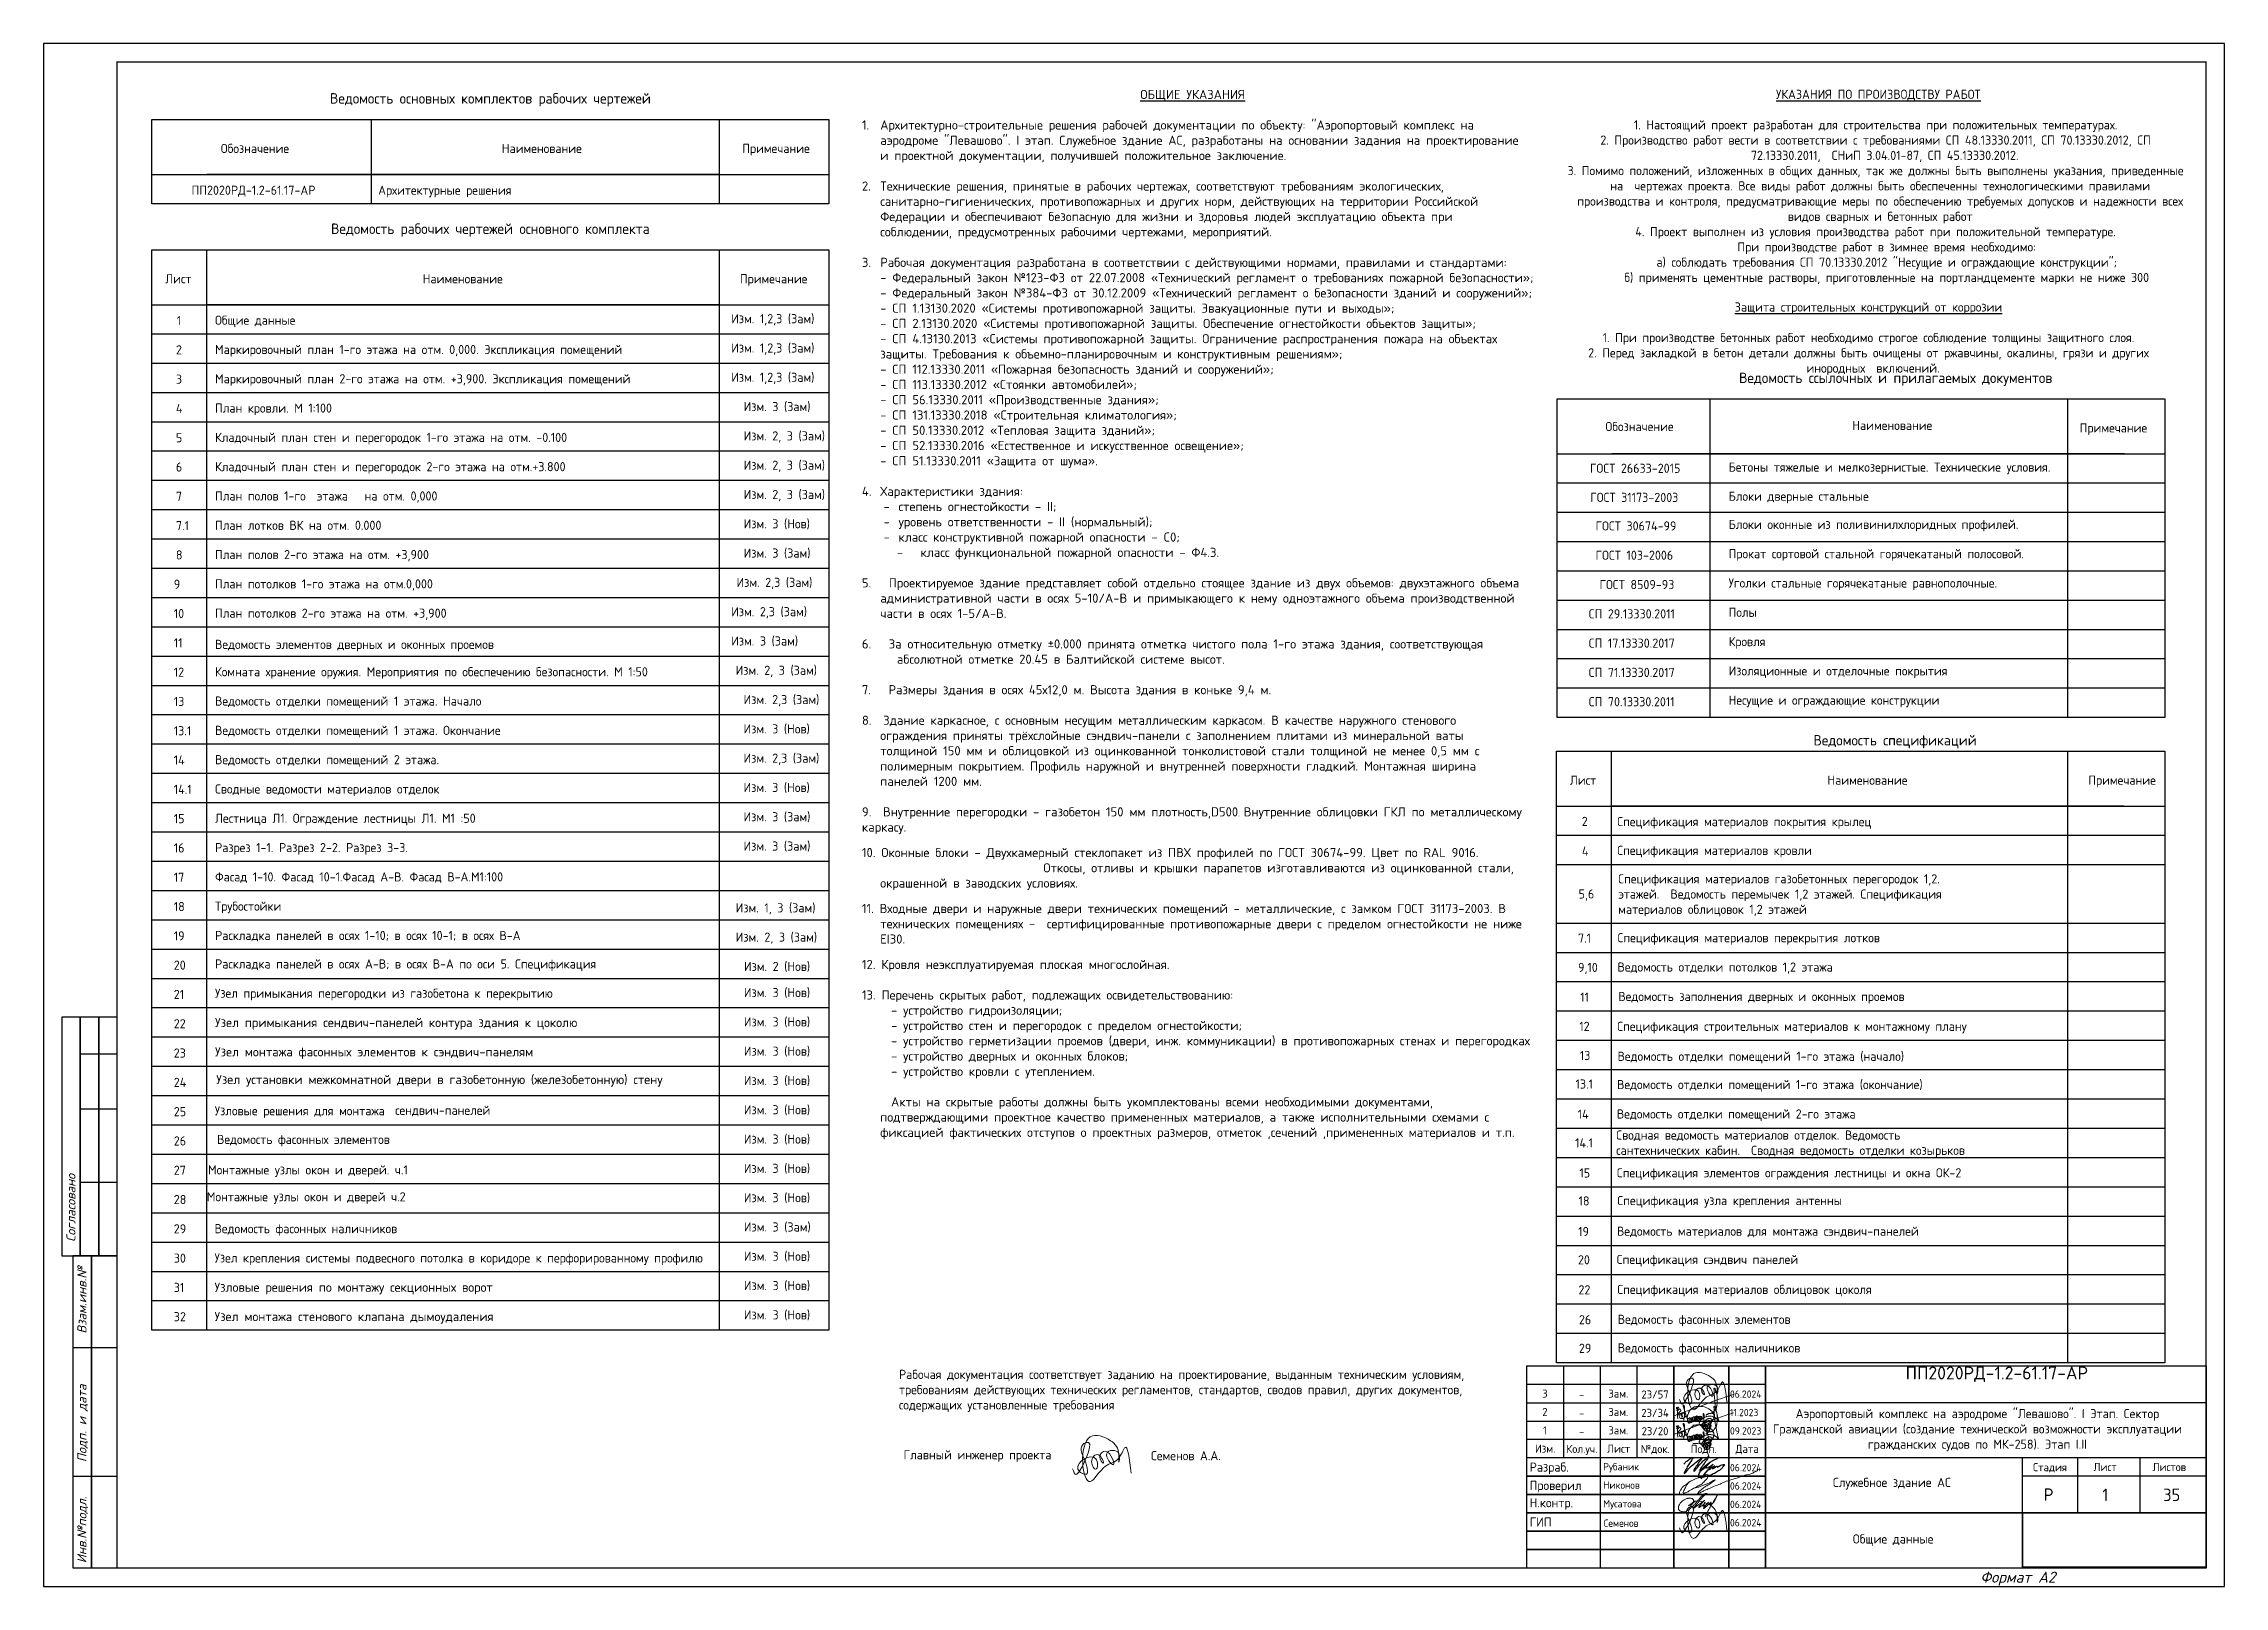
# Paper-space layout 'Layout1' of a CAD drawing. Header units: inches, sheet in millimetres. Extents: x 300 to 894, y 288 to 708.
# The model-space entities are those that its viewports show. They can reach past a viewport. Long polylines and large blocks are cut down to what shows.
import ezdxf
from ezdxf.enums import TextEntityAlignment as Align

# ---------------------------------------------------------------- set-up
doc = ezdxf.new("R2018")
doc.units = ezdxf.units.IN
doc.header["$MEASUREMENT"] = 0
doc.layers.get('0').update_dxf_attribs({"color": 1, "linetype": 'CONTINUOUS'})
doc.layers.add('A-FLOR-IDEN', color=250, linetype='CONTINUOUS')
doc.layers.add('Слой2', color=7, linetype='CONTINUOUS')
for name, color, linetype, lineweight in [('G-ANNO-TTLB', 7, 'CONTINUOUS', 30), ('VRV-daikin', 150, 'CONTINUOUS', 40), ('Аннотация', 7, 'CONTINUOUS', 20), ('Линии', 7, 'CONTINUOUS', 9)]:
    doc.layers.add(name, color=color, linetype=linetype, lineweight=lineweight)
doc.layers.add('Бычков А_В_dwg', color=7, linetype='CONTINUOUS', lineweight=9, true_color=0x767676)
doc.layers.add('ПОДПИСИ', color=7, linetype='CONTINUOUS', lineweight=18, true_color=0x5236c4)
doc.styles.add('GOST-2.304_Type-B', font='GOST_Common.ttf')
doc.styles.get("Standard").update_dxf_attribs({"font": 'arial.ttf', "height": 400})
doc.styles.add('М2.5', font='isocpeui.ttf', dxfattribs={"height": 2.5})
doc.styles.add('М3', font='isocpeui.ttf', dxfattribs={"height": 3})

psp = doc.layouts.get("Layout1")

# ---------------------------------------------------------------- texts
at = {"layer": 'G-ANNO-TTLB', "lineweight": 9, "char_height": 2, "width": 8.9789, "attachment_point": 1, "style": 'GOST-2.304_Type-B'}
for s, insert in [('06.2024', (759.03, 341.23)), ('11.2023', (759.03, 336.23)), ('09.2023', (759.03, 331.23)), ('06.2024', (759.03, 321.23)), ('06.2024', (759.03, 316.23)), ('06.2024', (759.03, 311.23)), ('06.2024', (759.03, 306.23))]:
    psp.add_mtext(s, dxfattribs=dict(at, insert=insert))
at = {"layer": 'Аннотация', "char_height": 2, "attachment_point": 1, "style": 'GOST-2.304_Type-B'}
for s, insert, width in [('Рубаник', (724.5, 321.46), 13.3882), ('Никонов', (724.5, 316.46), 13.3882), ('Семенов', (724.63, 306.1), 11.5443)]:
    psp.add_mtext(s, dxfattribs=dict(at, insert=insert, width=width))
at = {"layer": 'Слой2', "color": 0, "lineweight": 20, "style": 'GOST-2.304_Type-B'}
for s, p in [('Разраб.', (704.46, 319.11)), ('Проверил', (704.46, 314.12)), ('Н.контр.', (704.46, 309.41)), ('ГИП', (704.46, 304.17))]:
    psp.add_text(s, height=2.5, dxfattribs=at).set_placement(p)
at = {"layer": 'Слой2', "linetype": 'Continuous', "style": 'GOST-2.304_Type-B'}
psp.add_text('Р', height=3.4, dxfattribs=at).set_placement((844.47, 311.16))
at = {"layer": 'Слой2', "insert": (806.88, 345.63), "char_height": 3.5, "width": 36.2333, "attachment_point": 4, "style": 'GOST-2.304_Type-B'}
psp.add_mtext('{\\fTimes New Roman|b1|i0|c204|p18;           \\fISOCPEUR|b1|i0|c204|p34;ПП2020РД-1.2-61.17-АР}', dxfattribs=at)
at = {"layer": 'Слой2', "linetype": 'Continuous', "attachment_point": 5, "style": 'GOST-2.304_Type-B'}
for s, insert, char_height in [('3', (708.62, 340.38), 2.2), ('-', (718.62, 340.03), 2.2), ('Зам.', (728.62, 340.38), 2.2), ('23/57', (738.62, 340.14), 2.2), ('2', (708.62, 335.38), 2.2), ('-', (718.62, 335.03), 2.2), ('Зам.', (728.62, 335.38), 2.2), ('23/34', (738.62, 335.14), 2.2), ('1', (708.62, 330.38), 2.2), ('-', (718.62, 330.03), 2.2), ('Зам.', (728.62, 330.38), 2.2), ('23/20', (738.62, 330.14), 2.2), ('Изм.', (708.7, 325.39), 2.2), ('Кол.уч.', (718.7, 325.03), 2.2), ('Лист', (728.7, 325.39), 2.2), ('{№док.}', (738.7, 325.14), 2.2), ('{ Подп.}', (751.2, 325.14), 2.2), ('{Дата}', (763.7, 325.11), 2.2), ('{Стадия}', (846.2, 320.16), 2.2), ('{Лист}', (861.2, 320.39), 2.2), ('{Листов}', (878.7, 320.39), 2.2), ('1', (861.28, 312.81), 3.4), ('35', (879.36, 312.81), 3.4)]:
    psp.add_mtext(s, dxfattribs=dict(at, insert=insert, char_height=char_height))
at = {"layer": 'Слой2', "color": 0, "char_height": 2.5, "attachment_point": 5, "style": 'GOST-2.304_Type-B'}
for s, insert, width in [('Аэропортовый комплекс на аэродроме "Левашово". I Этап. Сектор Гражданской авиации (создание технической возможности эксплуатации гражданских судов по МК-258). Этап I.II', (826.43, 330.43), 114.4852), ('Служебное здание АС', (803.13, 315.85), 63.4514), ('Общие данные', (803.48, 300.47), 69.9999)]:
    psp.add_mtext(s, dxfattribs=dict(at, insert=insert, width=width))

msp = doc.modelspace()

# ---------------------------------------------------------------- texts
at = {"color": 0, "insert": (21902, 40011), "char_height": 250, "width": 18075.78, "attachment_point": 1, "style": 'GOST-2.304_Type-B'}
msp.add_mtext('\\pxqc;{\\fISOCPEUR|b0|i0|c204|p34;\\L\\C256;\\c0;ОБЩИЕ УКАЗАНИЯ\\P\\pq*;\\P\\pi-2,l2,t2;\\fISOCPEUR|b0|i0|c0|p34;\\l1.^I\\fISOCPEUR|b0|i0|c204|p34;Архитектурно\\fISOCPEUR|b0|i0|c0|p34;-\\fISOCPEUR|b0|i0|c204|p34;строительные решения рабочей документации по объекту\\fISOCPEUR|b0|i0|c0|p34;: \\fISOCPEUR|b0|i0|c204|p34;"Аэропортовый комплекс на аэродроме "Левашово". I этап. Служебное здание АС, разработаны на основании задания на проектирование и проектной документации, получившей положительное заключение.\\P\\pi0,l0,qc,tz;\\P\\pi-2,l2,q*,t2;2.^IТехнические решения, принятые в рабочих чертежах, соответствуют требованиям экологических, санитарно-гигиенических, противопожарных и других норм, действующих на территории Российской Федерации и обеспечивают безопасную для жизни и здоровья людей эксплуатацию объекта при соблюдении, предусмотренных рабочими чертежами, мероприятий.\\P\\pi0,l0,qc,tz;\\P\\pi-2,l2,q*,t2;3.^IРабочая документация разработана в соответствии с действующими нормами, правилами и стандартами: \\P\\pi0,tz;- Федеральный закон №123-ФЗ от 22.07.2008 «Технический регламент о требованиях пожарной безопасности»;\\P- Федеральный закон №384-ФЗ от 30.12.2009 «Технический регламент о безопасности зданий и сооружений»;\\P- СП 1.13130.2020 «Системы противопожарной защиты. Эвакуационные пути и выходы»;\\P- СП 2.13130.2020 «Системы противопожарной защиты. Обеспечение огнестойкости объектов защиты»;\\P- СП 4.13130.2013 «Системы противопожарной защиты. Ограничение распространения пожара на объектах защиты. Требования к объемно-планировочным и конструктивным решениям»;\\P- СП 112.13330.2011 «Пожарная безопасность зданий и сооружений»;\\P- СП 113.13330.2012 «Стоянки автомобилей»;\\P- СП 56.13330.2011 «Производственные здания»;\\P- СП 131.13330.2018 «Строительная климатология»;\\P- СП 50.13330.2012 «Тепловая защита зданий»;\\P- СП 52.13330.2016 «Естественное и искусственное освещение»;\\P- СП 51.13330.2011 «Защита от шума».\\P\\pi1.1833,l0; \\P\\pi-2,l2,t2;4.^IХарактеристики здания: \\P\\pi2.3625,l0,tz;-^Iстепень огнестойкости - II; \\P-^Iуровень ответственности - II (нормальный);\\P-^Iкласс конструктивной пожарной опасности - C0; \\P\\pi0;      -   класс функциональной пожарной опасности - Ф4.3.\\P\\P\\pi-2,l2;5.   Проектируемое здание представляет собой отдельно стоящее здание из двух объемов: двухэтажного объема административной части в осях 5-10/А-В и примыкающего к нему одноэтажного объема производственной части в осях 1-5/А-В.\\P\\pi0,l0;\\P6.   За относительную отметку %%P0.000 принята отметка чистого пола 1-го этажа здания, соответствующая  \\P      абсолютной отметке 20.45 в Балтийской системе высот.\\P\\P7.   Размеры здания в осях 45х12,0 м. Высота здания в коньке 9,4 м. \\P\\P\\pi-2,l2;8.  Здание каркасное, с основным несущим металлическим каркасом. В качестве наружного стенового ограждения приняты трёхслойные сэндвич-панели с заполнением плитами из минеральной ваты толщиной 150 мм и облицовкой из оцинкованной тонколистовой стали толщиной не менее 0,5 мм с полимерным покрытием. Профиль наружной и внутренней поверхности гладкий. Монтажная ширина панелей 1200 мм.\\P\\P\\pi0,l0,b0.25,a0.25;9.  Внутренние перегородки - газобетон \\fISOCPEUR|b0|i0|c0|p34;150 \\fISOCPEUR|b0|i0|c204|p34;мм плотность,\\fISOCPEUR|b0|i0|c0|p34;D500\\fISOCPEUR|b0|i0|c204|p34;\\H0.66667x;.\\fISOCPEUR|b0|i0|c0|p34; \\fISOCPEUR|b0|i0|c204|p34;\\H1.49999x;Внутренние облицовки ГКЛ по металлическому каркасу.\\P\\H0.66667x;\\P\\pi-2,l2;\\H1.5x;10. Оконные блоки - Двухкамерный стеклопакет из ПВХ профилей по ГОСТ 30674-99. Цвет по \\fISOCPEUR|b0|i0|c0|p34;RAL 9016.\\fISOCPEUR|b0|i0|c204|p34;                                     Откосы, отливы и крышки парапетов изготавливаются из оцинкованной стали, окрашенной в заводских условиях. \\P\\H0.66667x;\\P\\H1.5x;11. Входные двери и наружные двери технических помещений - металлические, с замком ГОСТ 31173-2003. В технических помещениях -  сертифицированные противопожарные двери с пределом огнестойкости не ниже EI30. \\P\\H0.66667x;\\P\\H1.5x;12. Кровля неэксплуатируемая плоская многослойная.\\P\\P13. Перечень скрытых работ, подлежащих освидетельствованию:\\P     - устройство гидроизоляции;\\P     - устройство стен и перегородок с пределом огнестойкости;\\P     - устройство герметизации проемов (двери, инж. коммуникации) в противопожарных стенах и перегородках\\P     - устройство дверных и оконных блоков;\\P     - устройство кровли с утеплением.\\P\\pi0,l0,b0,a0;\\P\\pi-2,l2,b0.25,a0.25;     Акты на скрытые работы должны быть укомплектованы всеми необходимыми документами, подтверждающими проектное качество примененных материалов, а также исполнительными схемами с фиксацией фактических отступов о проектных размеров, отметок ,сечений ,примененных материалов и т.п.}', dxfattribs=at)
at = {"layer": 'A-FLOR-IDEN', "style": 'GOST-2.304_Type-B'}
for s, p in [('Ведомость основных комплектов рабочих чертежей', (11752, 39779)), ('Ведомость рабочих чертежей основного комплекта', (11752, 36220)), ('Ведомость ссылочных и прилагаемых документов', (50141, 32149))]:
    msp.add_text(s, height=285.71, dxfattribs=at).set_placement(p, align=Align.MIDDLE_CENTER)
for s, p in [('ПП2020РД-1.2-61.17-АР', (3588, 37147)), ('Архитектурные решения', (8687, 37147)), ('ГОСТ 26633-2015', (41790, 29555)), ('Бетоны тяжелые и мелкозернистые. Технические условия.', (45578, 29586)), ('ГОСТ 31173-2003', (41798, 28760)), ('Блоки дверные стальные', (45579, 28791)), ('ГОСТ 30674-99', (41943, 27980)), ('Блоки оконные из поливинилхлоридных профилей.', (45578, 28022)), ('ГОСТ 103-2006', (41943, 27180)), ('Прокат сортовой стальной горячекатаный полосовой. ', (45578, 27222)), ('ГОСТ 8509-93', (42051, 26380)), ('Уголки стальные горячекатаные равнополочные. ', (45578, 26422)), ('СП 29.13330.2011', (41757, 25580)), ('Полы', (45578, 25622)), ('СП 17.13330.2017', (41757, 24780)), ('Кровля', (45578, 24822)), ('СП 71.13330.2017', (41757, 23980)), ('Изоляционные и отделочные покрытия', (45578, 24022)), ('СП 70.13330.2011', (41757, 23180)), ('Несущие и ограждающие конструкции', (45578, 23222))]:
    msp.add_text(s, height=250, dxfattribs=at).set_placement(p)
at = {"layer": 'A-FLOR-IDEN', "color": 0, "style": 'GOST-2.304_Type-B'}
msp.add_text('Ведомость спецификаций', height=285.71, dxfattribs=at).set_placement((50126, 22253), align=Align.MIDDLE_CENTER)
for s, p in [('Узловые решения для монтажа ', (6621, 12102)), ('Монтажные узлы окон и дверей. ч.1', (6768, 10490)), ('Монтажные узлы окон и дверей ч.2', (6721, 9755))]:
    msp.add_text(s, height=250, dxfattribs=at).set_placement(p, align=Align.MIDDLE)
at = {"layer": 'A-FLOR-IDEN', "color": 0, "char_height": 250, "attachment_point": 1, "style": 'GOST-2.304_Type-B'}
for s, insert, width in [('\\pxqc;{\\L УКАЗАНИЯ ПО ПРОИЗВОДСТВУ РАБОТ\\P\\pq*;}\\P1. Настоящий проект разработан для строительства при положительных температурах.\\P\\pi-2,l2;2. Производство работ вести в соответствии с требованиями СП 48.13330.2011, СП 70.13330.2012, СП 72.13330.2011,  СНиП 3.04.01-87, СП 45.13330.2012.\\P\\pi-1,l1;3. Помимо положений, изложенных в общих данных, так же должны быть выполнены указания, приведенные на  чертежах проекта. Все виды работ должны быть обеспеченны технологическими правилами производства и контроля, предусматривающие меры по обеспечению требуемых допусков и надежности всех видов сварных и бетонных работ\\P\\pi0,l0;4. Проект выполнен из условия производства работ при положительной температуре.\\P    При производстве работ в зимнее время необходимо:\\P    а) соблюдать требования СП 70.13330.2012 "Несущие и ограждающие конструкции";\\P    б) применять цементные растворы, приготовленные на портландцементе марки не ниже 300', (41082, 40016), 17020.87), ('Обозначение', (4388, 38537), 1956.12), ('Наименование', (12064, 38537), 1956.12), ('Примечание', (18632, 38537), 1956.12), ('Лист', (2868, 34978), 1956.12), ('Наименование', (9904, 34978), 1956.12), ('Примечание', (18567, 34978), 1956.12), ('\\pxqc;{\\LЗащита строительных конструкций от коррозии\\P\\pq*;}\\P1. При производстве бетонных работ необходимо строгое соблюдение толщины защитного слоя.\\P\\pi-1,l1;2. Перед закладкой в бетон детали должны быть очищены от ржавчины, окалины, грязи и других инородных  включений.', (40979, 34207), 16839.17), ('1', (3183, 33838), 200.42), ('Общие данные', (4230, 33848), 9697.98), ('Изм. 1,2,3 (Зам)', (18331, 33889), 2449.21), ('2', (3161, 33038), 200.42), ('Маркировочный план 1-го этажа на отм. 0,000. Экспликация помещений', (4230, 33048), 11831.62), ('Изм. 1,2,3 (Зам)', (18331, 33089), 2449.21), ('3', (3161, 32238), 254.34), ('Маркировочный план 2-го этажа на отм. +3,900. Экспликация помещений', (4230, 32248), 12607.71), ('Изм. 1,2,3 (Зам)', (18331, 32289), 2449.21), ('4', (3161, 31438), 200.42), ('План кровли. М 1:100', (4230, 31448), 9697.98), ('Изм. 3 (Зам)', (18670, 31489), 2449.21), ('5', (3161, 30638), 200.42), ('Кладочный план стен и перегородок 1-го этажа на отм. -0.100', (4230, 30648), 9697.98), ('Изм. 2, 3 (Зам)', (18670, 30689), 2449.21), ('Обозначение', (42213, 30944), 1956.12), ('Наименование', (48956, 30975), 1956.12), ('Примечание', (55168, 30907), 1956.12), ('6', (3161, 29838), 200.42), ('Кладочный план стен и перегородок 2-го этажа на отм.+3.800', (4230, 29848), 10949.49), ('Изм. 2, 3 (Зам)', (18670, 29889), 2449.21), ('7', (3161, 29038), 200.42), ('План полов 1-го  этажа   на отм. 0,000', (4230, 29048), 9697.98), ('Изм. 2, 3 (Зам)', (18670, 29089), 2449.21), ('7.1', (3161, 28238), 200.42), ('План лотков ВК на отм. 0.000', (4230, 28248), 9697.98), ('Изм. 3 (Нов)', (18670, 28289), 2449.21), ('8', (3161, 27438), 200.42), ('План полов 2-го этажа на отм. +3,900', (4230, 27448), 9697.98), ('Изм. 3 (Зам)', (18670, 27489), 2449.21), ('9', (3103, 26638), 200.42), ('План потолков 1-го этажа на отм.0,000', (4230, 26648), 9697.98), ('Изм. 2,3 (Зам)', (18476, 26689), 2449.21), ('10', (3103, 25838), 200.42), ('План потолков 2-го этажа на отм. +3,900', (4230, 25848), 9697.98), ('Изм. 2,3 (Зам)', (18331, 25889), 2449.21), ('11', (3103, 25038), 200.42), ('Изм. 3 (Зам)', (18331, 25089), 2449.21), ('Ведомость элементов дверных и оконных проемов', (4230, 24996), 13324.19), ('12', (3103, 24238), 466.08), ('Комната хранение оружия. Мероприятия по обеспечению безопасности. М 1:50', (4230, 24248), 13146.82), ('Изм. 2, 3 (Зам)', (18451, 24289), 2449.21), ('13', (3103, 23438), 466.08), ('Ведомость отделки помещений 1 этажа. Начало', (4230, 23448), 9697.98), ('Изм. 2,3 (Зам)', (18667, 23489), 2449.21), ('13.1', (3103, 22638), 466.08), ('Ведомость отделки помещений 1 этажа. Окончание', (4230, 22648), 9697.98), ('Изм. 3 (Нов)', (18667, 22689), 2449.21), ('14', (3103, 21838), 200.42), ('Ведомость отделки помещений 2 этажа. ', (4230, 21848), 9697.98), ('Изм. 2,3 (Зам)', (18667, 21889), 2449.21), ('14.1', (3103, 21038), 200.42), ('Сводные ведомости материалов отделок', (4230, 21048), 9697.98), ('Изм. 3 (Нов)', (18667, 21089), 2449.21), ('Лист', (41241, 21288), 1956.12), ('Наименование', (48277, 21288), 1956.12), ('Примечание', (55403, 21288), 1956.12), ('Изм. 3 (Зам)', (18667, 20289), 2449.21), ('15', (3103, 20238), 200.42), ('Лестница Л1. Ограждение лестницы Л1. М1 :50', (4230, 20248), 9697.98), ('2', (41568, 20164), 181.58), ('Спецификация материалов покрытия крылец', (42535, 20157), 9697.98), ('16', (3103, 19438), 200.42), ('Разрез 1-1. Разрез 2-2. Разрез 3-3.', (4230, 19448), 9697.98), ('Изм. 3 (Зам)', (18667, 19489), 2449.21), ('4', (41570, 19352), 181.58), ('Спецификация материалов кровли', (42535, 19371), 9697.98), ('17', (3103, 18638), 200.42), ('Фасад 1-10. Фасад 10-1.Фасад А-В. Фасад В-А.М1:100', (4230, 18648), 9697.98), ('Спецификация материалов газобетонных перегородок 1,2. этажей.  Ведомость перемычек 1,2 этажей. Спецификация материалов облицовок 1,2 этажей', (42562, 18595), 9697.98), ('5,6', (41480, 18182), 181.58), ('18', (3103, 17838), 392.6), ('Трубостойки', (4230, 17848), 9697.98), ('Изм. 1, 3 (Зам)', (18454, 17803), 2449.21), ('19', (3103, 17038), 392.6), ('Раскладка панелей в осях 1-10; в осях 10-1; в осях В-А', (4230, 17048), 9697.98), ('Изм. 2, 3 (Зам)', (18454, 17003), 2449.21), ('7.1', (41464, 16976), 181.58), ('Спецификация материалов перекрытия лотков', (42543, 16986), 9697.98), ('20', (3103, 16238), 392.6), ('Раскладка панелей в осях А-В; в осях В-А по оси 5. Спецификация ', (4230, 16271), 12016.52), ('Изм. 2 (Нов)', (18680, 16203), 2449.21), ('9,10', (41464, 16176), 181.58), ('Ведомость отделки потолков 1,2 этажа', (42543, 16186), 9697.98), ('Изм. 3 (Нов)', (18676, 15489), 2449.21), ('21', (3103, 15438), 392.6), ('Узел примыкания перегородки из газобетона к перекрытию ', (4230, 15471), 12016.52), ('11', (41524, 15365), 200.42), ('Ведомость заполнения дверных и оконных проемов', (42566, 15383), 13324.19), ('22', (3103, 14638), 392.6), ('{\\fISOCPEUR|b0|i0|c204|p34;\\C250;\\c2039583;Узел примыкания сендвич-панелей контура здания к цоколю}', (4230, 14671), 13146.82), ('Изм. 3 (Нов)', (18676, 14689), 2449.21), ('12', (41499, 14566), 181.58), ('Спецификация строительных материалов к монтажному плану', (42535, 14567), 9697.98), ('23', (3103, 13838), 392.6), ('{\\fISOCPEUR|b0|i0|c204|p34;\\C250;\\c2039583;Узел монтажа фасонных элементов к сэндвич-панелям}', (4230, 13871), 13146.82), ('Изм. 3 (Нов)', (18676, 13889), 2449.21), ('13', (41513, 13772), 200.42), ('Ведомость отделки помещений 1-го этажа (начало)', (42544, 13749), 9697.98), ('{\\fISOCPEUR|b0|i0|c204|p34;\\C256;Узел установки межкомнатной двери в газобетонную (железобетонную) стену}', (4263, 13115), 16332.97), ('Изм. 3 (Нов)', (18676, 13089), 2449.21), ('24', (3103, 13038), 392.6), ('13.1', (41395, 12992), 200.42), ('Ведомость отделки помещений 1-го этажа (окончание)', (42531, 12977), 9697.98), ('25', (3103, 12238), 392.6), ('сендвич-панелей', (9149, 12274), 16332.97), ('Изм. 3 (Нов)', (18676, 12289), 2449.21), ('14', (41454, 12165), 181.58), ('Ведомость отделки помещений 2-го этажа', (42525, 12175), 9697.98), ('26', (3103, 11438), 392.6), ('Ведомость фасонных элементов', (4285, 11479), 16332.97), ('Изм. 3 (Нов)', (18676, 11489), 2449.21), ('14.1', (41384, 11382), 181.58), ('Сводная ведомость материалов отделок. Ведомость сантехнических кабин.  Сводная ведомость отделки козырьков', (42507, 11598), 9697.98), ('27', (3103, 10638), 392.6), ('Изм. 3 (Нов)', (18676, 10689), 2449.21), ('15', (41502, 10564), 181.58), ('Спецификация элементов ограждения лестницы и окна ОК-2', (42525, 10568), 9697.98), ('28', (3103, 9838), 392.6), ('Изм. 3 (Нов)', (18676, 9889), 2449.21), ('18', (41478, 9799), 181.58), ('Спецификация узла крепления антенны', (42539, 9810), 9697.98), ('29', (3103, 9038), 392.6), ('Ведомость фасонных наличников', (4217, 9043), 6925), ('Изм. 3 (Зам)', (18676, 9089), 2449.21), ('19', (41468, 8963), 181.58), ('Ведомость материалов для монтажа сэндвич-панелей', (42529, 8973), 9697.98), ('30', (3103, 8238), 392.6), ('Узел крепления системы подвесного потолка в коридоре к перфорированному профилю', (4217, 8243), 13607.55), ('Изм. 3 (Нов)', (18676, 8289), 2449.21), ('20', (41462, 8192), 181.58), ('20', (41462, 8192), 181.58), ('Спецификация сэндвич панелей ', (42523, 8202), 9697.98), ('31', (3103, 7438), 392.6), ('{\\fISOCPEUR|b0|i0|c204|p34;\\C256;Узловые решения по монтажу секционных ворот}', (4217, 7443), 13607.55), ('Изм. 3 (Нов)', (18676, 7489), 2449.21), ('22', (41476, 7373), 181.58), ('Спецификация материалов облицовок цоколя', (42537, 7383), 9697.98), ('32', (3103, 6638), 392.6), ('{\\fISOCPEUR|b0|i0|c204|p34;\\C256;Узел монтажа стенового клапана дымоудаления}', (4217, 6643), 13607.55), ('Изм. 3 (Нов)', (18676, 6689), 2449.21), ('26', (41488, 6557), 181.58), ('Ведомость фасонных элементов', (42549, 6567), 9697.98), ('29', (41488, 5777), 181.58), ('Ведомость фасонных наличников', (42549, 5787), 9697.98), ('Рабочая документация соответствует заданию на проектирование, выданным техническим условиям, требованиям действующих технических регламентов, стандартов, сводов правил, других документов, содержащих установленные требования ', (22913, 5063), 16839.17), ('Главный инженер проекта', (23039, 2868), 16839.17), ('Семенов А.А.', (29799, 2844), 16839.17)]:
    msp.add_mtext(s, dxfattribs=dict(at, insert=insert, width=width))

# ---------------------------------------------------------------- blocks, each defined once
blk = doc.blocks.new('Подпись - Никонов_dwg-3270636-План 1 этажа на отм_ _0_000')
at = {"color": 5, "lineweight": 9, "true_color": 0x0000ff}
for points, knots in [([(3665.5, 1236.6), (3666.5, 1237.1), (3668.2, 1238.1), (3670.7, 1239.2), (3672.1, 1240.9), (3673.3, 1242.2), (3673.7, 1243.2), (3673.6, 1244.1), (3672.8, 1244.1), (3672, 1243.8), (3670.9, 1243.4), (3669.4, 1242.8), (3667.7, 1242.1), (3665.8, 1241.1), (3663.8, 1240.5), (3662.3, 1238.7), (3660.5, 1238), (3659.7, 1236.2), (3658.9, 1235.2), (3658.7, 1233), (3661.5, 1234.5), (3663.6, 1235.2), (3665.7, 1237), (3668.1, 1237.4), (3670.1, 1238), (3671.6, 1238.8), (3673.4, 1239.3), (3674.8, 1240.1), (3678.5, 1242.1), (3675.9, 1240.3), (3675.1, 1239.5), (3674.2, 1239.1), (3673.2, 1238.4), (3671.6, 1237.5), (3670.3, 1236.4), (3669.2, 1235.5), (3668.7, 1234.8), (3667.9, 1233.9), (3669.3, 1234.5), (3670.2, 1235.1), (3672.1, 1235.9), (3674.5, 1237), (3677.1, 1238.2), (3679.9, 1239), (3682.4, 1240.5), (3685.2, 1241.2), (3688.6, 1242.2), (3692.2, 1243.8), (3695.8, 1244.2), (3697.7, 1245.4), (3698.6, 1245.8), (3699.3, 1246), (3699.2, 1246.4), (3699.2, 1246.5)], [0, 0, 0, 0, 3.378818, 5.715922, 8.219361, 9.899721, 10.976556, 11.451856, 12.139284, 12.804214, 13.911598, 15.723529, 17.789374, 19.345922, 22.172631, 23.901681, 26.066298, 27.733912, 29.312205, 30.352176, 32.99265, 34.962632, 38.022379, 40.726019, 42.282123, 44.222072, 45.778162, 47.594383, 50.346055, 52.300104, 53.284202, 54.011029, 55.266878, 57.065791, 59.294374, 60.398001, 61.356333, 62.02213, 62.983928, 63.988976, 66.073504, 68.81322, 71.967541, 74.789114, 77.472638, 80.63425, 83.226851, 88.281354, 92.11797, 94.014352, 94.776009, 95.380685, 95.760607, 95.760607, 95.760607, 95.760607]), ([(3661.9, 1234.6), (3661.7, 1234.6), (3661.4, 1234.5), (3660.7, 1234.5), (3660.9, 1235.6), (3661.5, 1236.3), (3662, 1237.6), (3662.7, 1238.8), (3663.7, 1240.1), (3664.6, 1240.6), (3665.1, 1240.9)], [0, 0, 0, 0, 0.500239, 1.056482, 1.749661, 2.987208, 4.049601, 5.885059, 7.06866, 8.861453, 8.861453, 8.861453, 8.861453])]:
    blk.add_open_spline(points, degree=3, knots=knots, dxfattribs=at)
blk = doc.blocks.new('Подпись - Мусатова_dwg_A$C3E2D4B51-3270641-План 1 этажа на отм_ _0_000')
at = {"layer": 'VRV-daikin', "color": 166, "lineweight": 9, "true_color": 0x001f7f}
for points, knots in [([(-910, -913), (-903, -909), (-892, -901), (-877, -889), (-862, -878), (-846, -866), (-830, -854), (-815, -839), (-805, -826), (-798, -814), (-796, -802), (-798, -791), (-806, -777), (-822, -765), (-844, -753), (-872, -749), (-898, -750), (-926, -755), (-955, -764), (-983, -776), (-1009, -790), (-1034, -809), (-1059, -832), (-1084, -863), (-1101, -895), (-1113, -930), (-1116, -956), (-1113, -979), (-1109, -997), (-1095, -1011), (-1074, -1021), (-1050, -1029), (-1025, -1034), (-999, -1035), (-964, -1030), (-921, -1004), (-872, -970), (-827, -930), (-784, -889), (-751, -851), (-724, -817), (-705, -792), (-682, -764), (-660, -737), (-633, -710), (-608, -687), (-583, -666), (-552, -651), (-530, -653), (-516, -654)], [0, 0, 0, 0, 22.988989, 39.352759, 57.55937, 78.255598, 100.558758, 119.730927, 139.404937, 151.386168, 160.524969, 173.286484, 186.584875, 205.28706, 233.617861, 261.564606, 287.496969, 311.225358, 347.968397, 378.326637, 402.83633, 436.168739, 472.839079, 503.256611, 556.294005, 579.666438, 614.380384, 633.167239, 649.133275, 667.137721, 692.181705, 717.808892, 743.725371, 767.592525, 796.284284, 848.110235, 915.848767, 975.341971, 1029.346777, 1093.328347, 1125.812724, 1159.728693, 1188.646174, 1232.311944, 1266.688021, 1300.307574, 1336.664934, 1362.025707, 1402.496279, 1402.496279, 1402.496279, 1402.496279]), ([(-560, -677), (-575, -692), (-600, -717), (-638, -761), (-672, -798), (-704, -847), (-736, -883), (-769, -918), (-789, -942), (-803, -958), (-809, -966), (-812, -971), (-811, -974), (-801, -969), (-786, -958), (-760, -936), (-731, -911), (-701, -888), (-665, -866), (-632, -842), (-602, -822), (-582, -805), (-572, -797), (-568, -793)], [0, 0, 0, 0, 61.944553, 107.52722, 175.465943, 212.068957, 281.07477, 320.224069, 356.529508, 373.823762, 384.157633, 387.747552, 388.574933, 393.221277, 410.837761, 455.996898, 487.470176, 528.675759, 567.208139, 613.651945, 653.207207, 674.764197, 692.165812, 692.165812, 692.165812, 692.165812]), ([(-568, -793), (-572, -796), (-580, -804), (-598, -817), (-617, -842), (-639, -869), (-659, -893), (-674, -909), (-683, -921), (-689, -929), (-692, -935), (-693, -941), (-689, -944), (-681, -944), (-664, -932), (-636, -915), (-605, -891), (-580, -871), (-565, -856), (-561, -850), (-557, -844), (-557, -841)], [0, 0, 0, 0, 16.134747, 33.266463, 66.960912, 110.000915, 136.599312, 162.11958, 174.833381, 182.942488, 190.991453, 195.998541, 198.202501, 204.556661, 219.307379, 257.010825, 304.022792, 336.538613, 355.084471, 362.391255, 366.862024, 366.862024, 366.862024, 366.862024]), ([(-557, -841), (-558, -844), (-559, -847), (-561, -851), (-566, -859), (-571, -867), (-579, -877), (-588, -888), (-598, -899), (-603, -908), (-604, -915), (-603, -921), (-587, -916), (-572, -908), (-545, -891), (-515, -868), (-496, -847), (-487, -833)], [370.214221, 370.214221, 370.214221, 370.214221, 371.492925, 375.50702, 386.272478, 396.326249, 407.662491, 424.671307, 439.040432, 450.864321, 456.652253, 460.111133, 471.509974, 489.8363, 522.772287, 558.418764, 606.54163, 606.54163, 606.54163, 606.54163]), ([(-487, -833), (-490, -836), (-497, -843), (-515, -867), (-541, -893), (-566, -923), (-580, -940), (-586, -951), (-588, -956), (-589, -959), (-590, -962), (-589, -967), (-580, -963), (-573, -958), (-548, -938), (-514, -904), (-469, -867), (-445, -843), (-435, -833)], [0, 0, 0, 0, 11.986452, 31.972562, 89.173492, 123.415403, 146.46066, 155.981692, 160.052144, 164.064199, 166.595197, 168.836528, 175.563815, 185.362187, 199.585154, 268.942359, 332.231107, 372.1212, 372.1212, 372.1212, 372.1212]), ([(-304, -682), (-371, -804), (-394, -843), (-434, -903), (-473, -972), (-507, -1033), (-535, -1088), (-550, -1120), (-557, -1137)], [581.391717, 581.391717, 581.391717, 581.391717, 635.622981, 715.679271, 797.974483, 873.292732, 926.879596, 981.063222, 981.063222, 981.063222, 981.063222]), ([(-435, -833), (-435, -833), (-435, -833), (-435, -833), (-435, -832), (-435, -832), (-435, -832), (-435, -832), (-435, -832), (-435, -832), (-435, -832), (-435, -832), (-436, -832), (-436, -832), (-436, -833), (-436, -833), (-437, -833), (-437, -834), (-438, -834), (-439, -835), (-439, -836), (-440, -837), (-442, -838), (-443, -840), (-445, -843), (-450, -848), (-458, -857), (-467, -868), (-474, -876), (-478, -881), (-480, -885), (-481, -887), (-482, -889), (-482, -890), (-482, -891), (-483, -891), (-483, -892), (-483, -892), (-483, -892), (-483, -892), (-483, -893), (-483, -893), (-482, -893), (-482, -893), (-482, -893), (-482, -893), (-482, -893), (-482, -893), (-481, -893), (-481, -893), (-480, -893), (-480, -893), (-479, -892), (-479, -892), (-477, -892), (-476, -891), (-473, -889), (-469, -887), (-464, -885), (-458, -882), (-452, -878), (-446, -874), (-443, -871), (-441, -868), (-439, -866), (-438, -864), (-436, -862), (-435, -861), (-434, -860), (-433, -859), (-432, -858), (-431, -856), (-431, -855), (-430, -854), (-430, -854), (-430, -854), (-429, -853), (-429, -853), (-429, -853), (-429, -852), (-429, -852), (-429, -852), (-429, -852), (-429, -852), (-429, -851), (-429, -851), (-429, -851), (-429, -851), (-429, -851), (-429, -851), (-430, -851), (-430, -852), (-430, -852), (-431, -852), (-431, -853), (-432, -853), (-432, -854), (-433, -854), (-435, -856), (-437, -857), (-438, -859), (-440, -861), (-441, -863), (-443, -865), (-445, -869), (-447, -872), (-448, -875), (-448, -876), (-448, -878), (-448, -878), (-448, -879), (-448, -879), (-448, -880), (-448, -880), (-448, -880), (-448, -880), (-448, -881), (-448, -881), (-448, -881), (-448, -881), (-447, -881), (-447, -881), (-446, -881), (-446, -881), (-445, -881), (-444, -881), (-443, -881), (-442, -881), (-441, -880), (-438, -880), (-435, -879), (-431, -877), (-426, -875), (-420, -872), (-411, -868), (-402, -861), (-390, -849), (-380, -835), (-371, -821), (-363, -806), (-353, -788), (-343, -766), (-332, -744), (-324, -726), (-317, -714), (-314, -707), (-312, -702), (-310, -698), (-309, -695), (-308, -692), (-307, -690), (-306, -688), (-306, -687), (-306, -686), (-305, -686), (-305, -685), (-305, -685), (-305, -685), (-305, -684), (-305, -684), (-305, -684), (-305, -684), (-305, -684), (-305, -684), (-304, -683), (-304, -683), (-304, -682), (-304, -682), (-304, -682)], [0, 0, 0, 0, 0.001693, 0.002539, 0.003386, 0.004023, 0.004661, 0.005343, 0.005858, 0.006501, 0.007145, 0.008175, 0.009204, 0.010234, 0.011264, 0.012294, 0.013323, 0.01626, 0.019196, 0.022132, 0.025068, 0.03007, 0.035072, 0.045076, 0.05508, 0.065084, 0.118502, 0.171919, 0.206066, 0.223139, 0.240213, 0.244085, 0.247957, 0.255702, 0.25752, 0.258429, 0.259338, 0.260247, 0.261156, 0.262065, 0.262747, 0.263504, 0.264034, 0.264563, 0.265093, 0.265623, 0.266153, 0.267212, 0.268272, 0.269331, 0.27145, 0.273569, 0.275688, 0.277807, 0.279926, 0.28847, 0.297014, 0.314102, 0.33119, 0.348277, 0.382453, 0.39954, 0.416628, 0.425507, 0.434386, 0.443265, 0.452144, 0.4552, 0.458255, 0.464367, 0.470479, 0.476591, 0.480652, 0.482682, 0.484713, 0.486743, 0.487758, 0.488774, 0.489789, 0.490804, 0.491819, 0.492581, 0.493145, 0.493766, 0.494386, 0.495007, 0.495628, 0.496249, 0.49687, 0.49749, 0.498422, 0.499042, 0.500284, 0.502767, 0.50525, 0.507734, 0.510217, 0.5127, 0.520831, 0.528961, 0.537092, 0.545222, 0.552525, 0.559828, 0.574434, 0.588911, 0.596149, 0.603387, 0.605882, 0.608377, 0.610873, 0.61212, 0.613368, 0.614586, 0.615195, 0.615804, 0.616413, 0.617023, 0.617632, 0.618241, 0.619459, 0.620677, 0.621895, 0.623113, 0.626189, 0.629265, 0.63234, 0.635416, 0.641567, 0.647719, 0.660022, 0.672324, 0.690476, 0.708629, 0.744933, 0.785293, 0.825652, 0.906372, 0.949752, 0.993132, 1.073116, 1.1531, 1.233083, 1.313067, 1.348661, 1.366458, 1.384255, 1.402052, 1.41095, 1.419849, 1.428747, 1.437646, 1.439871, 1.442095, 1.44432, 1.445432, 1.446544, 1.447657, 1.448213, 1.448769, 1.449325, 1.449881, 1.450438, 1.450994, 1.452106, 1.453218, 1.455443, 1.456172, 1.456172, 1.456172, 1.456172])]:
    blk.add_open_spline(points, degree=3, knots=knots, dxfattribs=at)
blk = doc.blocks.new('Подпись - Мусатова_dwg-3270640-План 1 этажа на отм_ _0_000')
at = {"xscale": 1.492992002516985, "yscale": 1.492992002516985, "zscale": 1.492992002516985}
blk.add_blockref('Подпись - Мусатова_dwg_A$C3E2D4B51-3270641-План 1 этажа на отм_ _0_000', (4485, 2905), dxfattribs=at)
blk = doc.blocks.new('Подпись - Мусатова-889560-План 1 этажа на отм_ _0_000')
at = {"xscale": 0.008739939637826983, "yscale": 0.008739939637826983, "zscale": 0.008739939637826983}
blk.add_blockref('Подпись - Мусатова_dwg-3270640-План 1 этажа на отм_ _0_000', (-3.35, -16.59), dxfattribs=at)
at = {"layer": 'Аннотация', "insert": (0.8, -1.53), "char_height": 2, "width": 14.6709, "attachment_point": 1, "style": 'GOST-2.304_Type-B'}
blk.add_mtext('Мусатова', dxfattribs=at)
blk = doc.blocks.new('A$C1BF8445D')
at = {"color": 159, "lineweight": 30, "true_color": 0x22346e}
blk.add_spline([(-4.39, 1.5), (-3.71, 2.21), (-2.96, 2.78), (-2.13, 3.28), (-1.99, 3.29), (-2.21, 2.69), (-3.1, 1.31), (-3.77, 0.15), (-4.27, -0.89), (-4.32, -1.02), (-3.7, -0.45), (-3.03, 0.3), (-1.99, 1.27), (-0.7, 2.34), (0.36, 3.14), (0.56, 3.27), (0.36, 2.88), (-0.43, 1.79), (-1.2, 0.64), (-1.65, -0.14), (-1.67, -0.41), (-1.19, 0.01), (-0.28, 1.13), (0.78, 2.29), (1.66, 3.07), (1.96, 3.35), (2.3, 3.57), (2.18, 3.22), (1.62, 2.37), (0.96, 1.41), (0.37, 0.61), (0.05, 0.09), (-0.03, -0.2), (0, -0.28), (0.31, -0.21), (1.82, 1.19), (2.7, 2.02), (2.04, 1.22), (1.6, 0.74), (1.52, 0.53), (1.69, 0.46), (1.94, 0.51), (2.33, 0.69), (3.01, 1.08), (3.4, 1.41), (1.09, -1.28), (0.5, -2.09), (0.33, -2.44), (0.59, -2.14), (1.65, -0.71), (2.61, 0.17), (2.56, 0), (3.01, 0.38), (3.43, 0.73), (3.77, 0.97), (4.05, 1.1), (3.77, 0.69), (3.44, 0.26), (3.95, 0.56), (4.39, 0.85), (4.68, 1), (4.76, 0.75), (4.88, 0.73), (5.26, 1.01), (5.72, 1.22), (6.35, 1.42), (6.62, 1.41), (6.77, 1.32), (6.59, 1.09), (5.85, 0.28), (5.08, -0.33), (3.93, -1), (2.65, -1.57), (1.33, -1.95), (0.19, -2.1), (-0.27, -2.01), (-0.4, -1.67), (-0.21, -1.1), (0.04, -0.58), (1.07, 0.71), (2.55, 1.89), (3.39, 2.43), (4.07, 2.8), (4.57, 3.01), (5.46, 3.39)], degree=3, dxfattribs=at)
blk = doc.blocks.new('Бычков А_В_dwg_A$C0B9804A1-5712983-Подпись')
at = {"color": 5, "lineweight": 18, "true_color": 0x0000ff}
for points, knots in [([(9438.1, -1589.2), (9427.4, -1592.6), (9410, -1598.2), (9382.1, -1608.4), (9357.8, -1617.6), (9332.2, -1626.8), (9317.3, -1632.4), (9309.5, -1635.3)], [0, 0, 0, 0, 33.414535, 55.03221, 88.901967, 111.391242, 136.627689, 136.627689, 136.627689, 136.627689]), ([(9329.7, -1647.8), (9330.6, -1642.3), (9332, -1634.3), (9331.4, -1624.9), (9331.6, -1619.8), (9331.4, -1616.7), (9331, -1614.5), (9330.5, -1613.5), (9330.2, -1613), (9329.9, -1612.8), (9329.7, -1612.6), (9329.5, -1612.4), (9329.3, -1612.3), (9329.2, -1612.4), (9329, -1612.7), (9328.9, -1613.1), (9328.9, -1614.1), (9329, -1615.3), (9329.4, -1616.3), (9329.7, -1617), (9330, -1617.6), (9330.3, -1618.5), (9330.6, -1619.5), (9330.8, -1620.5), (9331, -1621.5), (9331.2, -1622.5), (9331.5, -1623.8), (9331.8, -1625.4), (9332.3, -1627), (9332.8, -1628.5), (9333.3, -1629.9), (9334.7, -1634), (9336.1, -1637.6), (9337.3, -1640.8)], [0, 0, 0, 0, 0.054595, 0.079627, 0.0919762, 0.1043255, 0.1107559, 0.1139711, 0.1155788, 0.1163826, 0.1171864, 0.1180208, 0.1186466, 0.1199573, 0.1210594, 0.1221614, 0.1232635, 0.1276718, 0.13208, 0.1342842, 0.1364883, 0.1398573, 0.1432263, 0.1465952, 0.1499642, 0.1533332, 0.1567022, 0.1634402, 0.1684794, 0.1735186, 0.1785577, 0.1835969, 0.2166009, 0.2166009, 0.2166009, 0.2166009]), ([(9349.6, -1656.1), (9352.3, -1656.1), (9358.5, -1655.9), (9368.5, -1655.1), (9378.7, -1654.9), (9385.9, -1651.4), (9390.2, -1648.3), (9392.6, -1645.9), (9393.9, -1643.6), (9394.7, -1641.9), (9395.3, -1640.2), (9395.9, -1637.9), (9396, -1635.5), (9395.4, -1633.2), (9394.5, -1630.8), (9392.9, -1627.8), (9390.7, -1625), (9388.3, -1623), (9384.9, -1620.7), (9380.2, -1618.2), (9373.1, -1615.7), (9366.4, -1614.7), (9360.3, -1615), (9356.6, -1615.4), (9353.9, -1616), (9351.8, -1616.8), (9349.8, -1618), (9347.4, -1619.9), (9345.1, -1622), (9343, -1624), (9341.6, -1625.9), (9340.7, -1628.1), (9339.9, -1630.6), (9339.2, -1632.7), (9338.4, -1634.4), (9337.9, -1635.8), (9337.7, -1637.4), (9337.7, -1638.9), (9337.6, -1640.4), (9337.6, -1641.7), (9338.1, -1643.1), (9338.6, -1644.9), (9338.4, -1646.5), (9338.6, -1648.2), (9339.1, -1649), (9339.6, -1649.4), (9339.8, -1649.5), (9340, -1649.5), (9340.2, -1649.5), (9340.5, -1649.4), (9341, -1649.1), (9341.7, -1648.2), (9341.8, -1647), (9341.5, -1645.6), (9341.7, -1644.2), (9341.6, -1643.1), (9341.2, -1642.2), (9340.6, -1641.6), (9340.1, -1641.3), (9339.8, -1641.3), (9339.6, -1641.3), (9339.5, -1641.3), (9339.3, -1641.4), (9338.9, -1641.7), (9338.2, -1643), (9338.2, -1644.6), (9338.5, -1646), (9338.7, -1646.9), (9338.8, -1647.5), (9338.9, -1648), (9339, -1648.6), (9339.2, -1649.4), (9339.5, -1650.2), (9339.9, -1650.8), (9340.2, -1651), (9340.4, -1651.2), (9340.8, -1651.4), (9341.2, -1651.5), (9341.8, -1651.5), (9342.2, -1651.4), (9342.6, -1651.3), (9342.9, -1651.1), (9343.4, -1650.7), (9344.2, -1649.8), (9344.8, -1648.3), (9345, -1646.8), (9345.1, -1645.8), (9345.2, -1644.8), (9345.2, -1643.9), (9345, -1642.9), (9344.8, -1642), (9344.4, -1641.3), (9344, -1640.8), (9343.5, -1640.4), (9343.1, -1640.3), (9342.7, -1640.2), (9342.5, -1640.2), (9342.3, -1640.2), (9342.2, -1640.2), (9342, -1640.3), (9341.9, -1640.5), (9341.8, -1640.7), (9341.7, -1640.9), (9341.6, -1641.2), (9341.5, -1641.4), (9341.5, -1641.7), (9341.5, -1642.1), (9341.5, -1642.7), (9341.5, -1643.5), (9341.6, -1644.3), (9341.7, -1645), (9341.8, -1645.5), (9341.8, -1645.9), (9341.9, -1646.5), (9341.9, -1647.1), (9342, -1647.9), (9342.2, -1648.6), (9342.5, -1649), (9342.7, -1649.2), (9342.9, -1649.5), (9343.3, -1649.7), (9343.7, -1650), (9344.4, -1650.2), (9345, -1650.3), (9345.7, -1650.2), (9346.1, -1650.1), (9346.4, -1649.9), (9346.7, -1649.7), (9346.9, -1649.5), (9347.1, -1649.3), (9347.2, -1649), (9347.4, -1648.7), (9347.5, -1648.4), (9347.6, -1648.1), (9347.7, -1647.9), (9347.8, -1647.6), (9348, -1647.3), (9348.1, -1647), (9348.1, -1646.7), (9348.2, -1646.4), (9348.3, -1645.9), (9348.4, -1645.1), (9348.4, -1644.3), (9348.4, -1643.7), (9348.4, -1643.4), (9348.4, -1643.1), (9348.4, -1642.8), (9348.4, -1642.4), (9348.4, -1641.9), (9348.3, -1641.3), (9348.2, -1640.8), (9347.9, -1640.3), (9347.7, -1640), (9347.4, -1639.8), (9347.1, -1639.7), (9347, -1639.6), (9346.8, -1639.6), (9346.6, -1639.6), (9346.5, -1639.7), (9346.2, -1639.8), (9346, -1640), (9345.8, -1640.3), (9345.6, -1640.6), (9345.5, -1641), (9345.4, -1641.4), (9345.5, -1642), (9345.6, -1642.7), (9345.9, -1643.4), (9346.2, -1644.1), (9346.3, -1644.5), (9346.4, -1644.8), (9346.4, -1645), (9346.5, -1645.3), (9346.5, -1645.7), (9346.5, -1646.3), (9346.6, -1647), (9346.8, -1647.6), (9347, -1647.9), (9347.2, -1648.1), (9347.4, -1648.4), (9347.8, -1648.6), (9348.2, -1648.8), (9348.6, -1649), (9349.1, -1649), (9349.5, -1649), (9349.8, -1649), (9350, -1648.9), (9350.2, -1648.8), (9350.4, -1648.6), (9350.6, -1648.4), (9350.8, -1648), (9350.9, -1647.6), (9351.1, -1647.2), (9351.2, -1647), (9351.3, -1646.8), (9351.4, -1646.6), (9351.6, -1646.5), (9351.7, -1646.3), (9351.9, -1646.1), (9352.1, -1645.9), (9352.2, -1645.8), (9352.3, -1645.6), (9352.4, -1645.4), (9352.5, -1645.2), (9352.6, -1644.9), (9352.7, -1644.5), (9352.8, -1644), (9352.8, -1643.7), (9352.9, -1643.3), (9353, -1642.8), (9353, -1642.2), (9353, -1641.6), (9353, -1641), (9352.9, -1640.5), (9352.8, -1639.9), (9352.6, -1639.5), (9352.5, -1639.2), (9352.4, -1639), (9352.3, -1638.7), (9352.1, -1638.4), (9351.9, -1638.2), (9351.8, -1638.1), (9351.6, -1638), (9351.4, -1638), (9351.2, -1638), (9350.9, -1638), (9350.6, -1638.1), (9350.2, -1638.4), (9349.9, -1638.6), (9349.8, -1638.8), (9349.6, -1639.1), (9349.5, -1639.4), (9349.4, -1639.8), (9349.3, -1640.3), (9349.3, -1641), (9349.4, -1641.9), (9349.5, -1642.6), (9349.5, -1643), (9349.5, -1643.5), (9349.6, -1644), (9349.7, -1644.6), (9349.8, -1645.2), (9349.9, -1645.6), (9350, -1646), (9350.2, -1646.3), (9350.3, -1646.6), (9350.5, -1646.8), (9350.6, -1647.1), (9350.8, -1647.4), (9351.1, -1647.7), (9351.4, -1648), (9351.6, -1648.1), (9351.9, -1648.2), (9352.5, -1648.3), (9353, -1648.3), (9353.5, -1648.1), (9353.7, -1648), (9354.1, -1647.8), (9354.6, -1647.3), (9355, -1646.7), (9355.2, -1646.1), (9355.4, -1645.6), (9355.5, -1645.1), (9355.6, -1644.6), (9355.7, -1644.1), (9355.8, -1643.7), (9355.9, -1643.2), (9356.1, -1642.5), (9356.2, -1641.6), (9356.2, -1640.8), (9356.1, -1640.3), (9356.1, -1639.9), (9356, -1639.6), (9355.9, -1639.4), (9355.9, -1639.2), (9355.8, -1638.9), (9355.7, -1638.4), (9355.5, -1637.9), (9355.3, -1637.4), (9355.1, -1637.2), (9354.9, -1637.1), (9354.7, -1637.1), (9354.4, -1637.2), (9354.2, -1637.4), (9354, -1637.6), (9353.8, -1637.8), (9353.7, -1638), (9353.7, -1638.2), (9353.6, -1638.5), (9353.6, -1638.7), (9353.7, -1639), (9353.7, -1639.2), (9353.7, -1639.4), (9353.7, -1639.6), (9353.8, -1640), (9353.8, -1640.6), (9353.8, -1641.2), (9353.8, -1641.9), (9353.8, -1642.6), (9353.8, -1643.4), (9353.9, -1644.1), (9354.1, -1645), (9354.4, -1645.7), (9355, -1646.3), (9355.4, -1646.7), (9355.9, -1646.9), (9356.5, -1647), (9357, -1647), (9357.4, -1646.9), (9357.7, -1646.8), (9357.9, -1646.7), (9358.2, -1646.5), (9358.4, -1646.2), (9358.7, -1646), (9358.9, -1645.9), (9359.1, -1645.7), (9359.3, -1645.6), (9359.5, -1645.4), (9359.7, -1645.2), (9359.9, -1645), (9359.9, -1644.8), (9360, -1644.6), (9360, -1644.3), (9360, -1644), (9360, -1643.6), (9360, -1643.4), (9360, -1643.1), (9360, -1642.8), (9360.1, -1642.4), (9360.2, -1641.9), (9360.3, -1641.5), (9360.4, -1641.2), (9360.4, -1640.9), (9360.5, -1640.4), (9360.4, -1639.5), (9360.3, -1638.6), (9360.1, -1637.8), (9359.9, -1637.3), (9359.8, -1636.9), (9359.6, -1636.6), (9359.4, -1636.3), (9359.2, -1635.9), (9358.9, -1635.7), (9358.6, -1635.5), (9358.3, -1635.4), (9358.1, -1635.3), (9357.8, -1635.3), (9357.7, -1635.4), (9357.6, -1635.5), (9357.5, -1635.7), (9357.4, -1636), (9357.5, -1636.5), (9357.5, -1637), (9357.6, -1637.4), (9357.6, -1637.9), (9357.6, -1638.3), (9357.6, -1638.8), (9357.5, -1639.8), (9357.3, -1641.4), (9357.4, -1643.3), (9358.1, -1644.7), (9358.9, -1645.6), (9359.8, -1646), (9360.5, -1646.1), (9360.9, -1646.1), (9361.4, -1645.9), (9362, -1645.6), (9362.4, -1645.1), (9362.7, -1644.5), (9362.9, -1643.9), (9363, -1643.3), (9363.2, -1642.6), (9363.3, -1641.9), (9363.5, -1641.1), (9363.7, -1640.2), (9363.8, -1639.6), (9363.8, -1639.1), (9363.9, -1638.7), (9363.9, -1638.3), (9363.8, -1637.8), (9363.5, -1637.3), (9363.2, -1637), (9363, -1636.9), (9362.8, -1636.8), (9362.5, -1636.8), (9362.1, -1636.9), (9361.9, -1637.1), (9361.7, -1637.4), (9361.6, -1637.7), (9361.7, -1638), (9361.8, -1638.3), (9361.9, -1638.5), (9362, -1638.6), (9362.1, -1638.9), (9362.2, -1639.3), (9362.3, -1640), (9362.3, -1641), (9362.5, -1642.1), (9362.9, -1643), (9363.2, -1643.8), (9363.4, -1644.2), (9363.7, -1644.4), (9364, -1644.6), (9364.5, -1644.6), (9365.2, -1644.5), (9366, -1644.2), (9366.8, -1643.6), (9367.2, -1642.5), (9367.5, -1641.1), (9367.6, -1639.5), (9367.5, -1637.8), (9366.3, -1636), (9364.8, -1637.1), (9365.3, -1638.9), (9364.6, -1640.9), (9365.4, -1643.3), (9367, -1643.5), (9368.1, -1643.3), (9369, -1642.8), (9369.5, -1642.2), (9369.7, -1641.6), (9369.8, -1641.1), (9369.9, -1640.6), (9370.1, -1640), (9370.2, -1639.3), (9370.1, -1638.7), (9370, -1638.2), (9369.7, -1637.9), (9369.4, -1637.6), (9369, -1637.4), (9368.6, -1637.3), (9368.4, -1637.3), (9368.2, -1637.4), (9368.1, -1637.5), (9367.9, -1637.7), (9367.7, -1638.1), (9367.7, -1639.2), (9368, -1640.3), (9368.7, -1641.2), (9369.7, -1642.1), (9370.9, -1642.5), (9372.1, -1641.8), (9372.9, -1640.9), (9373.4, -1639.9), (9373.9, -1638.7), (9374.2, -1637), (9374.3, -1635.1), (9374.1, -1633.4), (9373.8, -1632.5), (9373.3, -1631.6), (9373, -1631.1), (9372.7, -1630.7), (9372.5, -1630.5), (9372.3, -1630.5), (9372.1, -1630.7), (9372, -1631.3), (9372, -1632.5), (9372.2, -1633.4), (9372.4, -1634.1), (9372.7, -1634.8), (9373, -1635.6), (9373.2, -1636.4), (9373.4, -1637.2), (9373.5, -1638.1), (9373.6, -1639.8), (9373.6, -1642.6), (9374, -1646.3), (9374.9, -1651.3), (9378.4, -1664.2), (9382, -1675.7), (9384.8, -1684.8)], [0, 0, 0, 0, 0.026769, 0.060573, 0.099718, 0.125298, 0.138421, 0.151543, 0.158047, 0.164551, 0.170355, 0.176158, 0.187766, 0.193598, 0.199431, 0.213044, 0.226657, 0.234782, 0.242908, 0.267364, 0.286861, 0.317085, 0.333212, 0.346804, 0.353599, 0.360395, 0.368645, 0.376895, 0.390901, 0.398443, 0.405985, 0.413714, 0.421443, 0.431847, 0.435981, 0.440115, 0.445868, 0.451621, 0.455692, 0.459763, 0.464921, 0.470079, 0.477784, 0.481637, 0.485489, 0.486755, 0.487388, 0.48802, 0.488802, 0.489584, 0.491148, 0.494275, 0.498515, 0.502754, 0.508627, 0.511564, 0.514501, 0.517408, 0.518861, 0.519588, 0.520314, 0.520947, 0.521581, 0.522847, 0.525379, 0.533944, 0.538227, 0.540368, 0.54251, 0.544091, 0.545673, 0.548836, 0.551999, 0.55358, 0.555162, 0.556037, 0.556911, 0.558661, 0.56041, 0.562159, 0.563041, 0.563923, 0.565686, 0.569213, 0.57534, 0.581467, 0.58371, 0.585953, 0.590439, 0.593225, 0.596012, 0.598798, 0.601584, 0.602807, 0.604029, 0.605252, 0.605863, 0.606474, 0.607107, 0.60774, 0.608372, 0.609005, 0.61027, 0.610903, 0.611535, 0.612379, 0.613222, 0.614909, 0.618282, 0.621655, 0.623342, 0.625028, 0.62634, 0.627651, 0.630274, 0.632897, 0.635519, 0.636637, 0.637755, 0.638872, 0.63999, 0.641726, 0.643461, 0.646932, 0.648252, 0.649571, 0.650891, 0.65221, 0.652842, 0.653474, 0.654737, 0.656, 0.657263, 0.657861, 0.658459, 0.659655, 0.660851, 0.662047, 0.662801, 0.663556, 0.665066, 0.668085, 0.671324, 0.672944, 0.673754, 0.674563, 0.675571, 0.676578, 0.678593, 0.680607, 0.682622, 0.683901, 0.685181, 0.686461, 0.687101, 0.687741, 0.688344, 0.688948, 0.689552, 0.690156, 0.691363, 0.692571, 0.693455, 0.694339, 0.696107, 0.697876, 0.699644, 0.703181, 0.704949, 0.706718, 0.707375, 0.708033, 0.709349, 0.710664, 0.71198, 0.714611, 0.717242, 0.717944, 0.718647, 0.720053, 0.721459, 0.722864, 0.724279, 0.725694, 0.727109, 0.727817, 0.728524, 0.729511, 0.730498, 0.731484, 0.732471, 0.734444, 0.735431, 0.736417, 0.737021, 0.737625, 0.738228, 0.738832, 0.74004, 0.740643, 0.741247, 0.742043, 0.742839, 0.743635, 0.744431, 0.746022, 0.747614, 0.748594, 0.749573, 0.751532, 0.753491, 0.75545, 0.757334, 0.759218, 0.761101, 0.762985, 0.763562, 0.76414, 0.765295, 0.766449, 0.767027, 0.767604, 0.768301, 0.768997, 0.769694, 0.77039, 0.771783, 0.773176, 0.774124, 0.775072, 0.77602, 0.776968, 0.778359, 0.779751, 0.782534, 0.785317, 0.788099, 0.789148, 0.790196, 0.792293, 0.79439, 0.796487, 0.797714, 0.798941, 0.800168, 0.801395, 0.802101, 0.802806, 0.804218, 0.805629, 0.80704, 0.807788, 0.808536, 0.810032, 0.813025, 0.813703, 0.814381, 0.815737, 0.81845, 0.820643, 0.822836, 0.824508, 0.82618, 0.827852, 0.829524, 0.830804, 0.832083, 0.834642, 0.837799, 0.840957, 0.842196, 0.843435, 0.844674, 0.845293, 0.845913, 0.846805, 0.847697, 0.84948, 0.851264, 0.852155, 0.853047, 0.854028, 0.855008, 0.855988, 0.856969, 0.857616, 0.858262, 0.858909, 0.859556, 0.860849, 0.861496, 0.862143, 0.862694, 0.863245, 0.864347, 0.866552, 0.868757, 0.870961, 0.873379, 0.875797, 0.878215, 0.880632, 0.884462, 0.886377, 0.888292, 0.889914, 0.891536, 0.893159, 0.894781, 0.895479, 0.896177, 0.897573, 0.898969, 0.899667, 0.900364, 0.901279, 0.902194, 0.903109, 0.904024, 0.904797, 0.905569, 0.906342, 0.907115, 0.908661, 0.909433, 0.910206, 0.911009, 0.911811, 0.913416, 0.91502, 0.916625, 0.917352, 0.918079, 0.919534, 0.922442, 0.926632, 0.928727, 0.930823, 0.931637, 0.932451, 0.93408, 0.935708, 0.936522, 0.937336, 0.938689, 0.939365, 0.940042, 0.940817, 0.941592, 0.942368, 0.943143, 0.944694, 0.946244, 0.947137, 0.94803, 0.949816, 0.951602, 0.953387, 0.960282, 0.967177, 0.971447, 0.975717, 0.978846, 0.98041, 0.981975, 0.983545, 0.985115, 0.988256, 0.98978, 0.991303, 0.994351, 0.996175, 0.998, 1.001649, 1.004175, 1.006702, 1.00799, 1.009278, 1.010566, 1.011854, 1.014204, 1.015379, 1.015966, 1.016554, 1.017558, 1.018563, 1.019568, 1.020573, 1.021651, 1.022729, 1.023808, 1.024347, 1.024886, 1.025369, 1.026818, 1.028751, 1.032615, 1.036302, 1.039989, 1.04234, 1.043516, 1.044691, 1.04598, 1.047268, 1.049846, 1.052412, 1.054978, 1.059735, 1.063971, 1.068966, 1.075357, 1.081466, 1.084462, 1.090463, 1.097789, 1.10619, 1.109764, 1.113338, 1.11618, 1.119022, 1.121361, 1.12253, 1.1237, 1.126073, 1.128446, 1.130819, 1.132006, 1.133192, 1.134506, 1.13582, 1.137134, 1.13779, 1.138447, 1.139158, 1.139868, 1.141289, 1.14413, 1.14818, 1.15223, 1.155983, 1.159737, 1.16424, 1.168743, 1.171755, 1.174766, 1.181792, 1.188819, 1.193372, 1.197925, 1.199554, 1.201182, 1.202811, 1.203625, 1.204659, 1.206196, 1.207952, 1.211466, 1.214028, 1.21659, 1.219151, 1.221713, 1.224573, 1.227433, 1.230292, 1.233152, 1.244591, 1.257125, 1.26966, 1.294729, 1.388544, 1.388544, 1.388544, 1.388544]), ([(9378.8, -1635), (9378.8, -1634.8), (9378.8, -1634.4), (9379, -1633.6), (9379.7, -1633.1), (9381.2, -1632.7), (9382.2, -1632.1), (9383.2, -1631.4), (9384.1, -1630.9), (9385.3, -1630.7), (9386.7, -1630.5), (9388, -1630.4), (9389.5, -1630.1), (9391.2, -1629.3), (9392.6, -1629.2), (9393.7, -1629.7), (9394, -1630), (9394.2, -1630.2), (9394.1, -1630.4), (9393.5, -1630.7), (9392.8, -1630.8), (9392.1, -1630.8), (9391.9, -1630.8), (9391.6, -1630.7), (9391.4, -1630.5), (9391.5, -1630.2), (9391.8, -1629.6), (9392.2, -1629.1), (9392.7, -1628.7), (9393.1, -1628.4), (9393.5, -1628.1), (9393.9, -1627.8), (9394.5, -1627.4), (9395.1, -1626.9), (9395.7, -1626.2), (9396.3, -1625.4), (9396.8, -1624.6), (9397.2, -1623.8), (9397.7, -1622.9), (9398.1, -1622.1), (9398.5, -1621.4), (9398.9, -1620.9), (9399.4, -1620.4), (9399.9, -1619.8), (9400.6, -1619.1), (9401, -1618.4), (9401.2, -1617.8), (9401.4, -1617.2), (9401.5, -1616.4), (9401.6, -1615.5), (9401.7, -1614.5), (9401.9, -1613.5), (9402.2, -1612.1), (9402.7, -1610.3), (9402.6, -1607.8), (9402.4, -1605.2), (9402.7, -1602.5), (9403.1, -1599.9), (9402.9, -1597.4), (9402.6, -1594.9), (9402.5, -1592.1), (9402.2, -1589.4), (9401.3, -1587), (9400.4, -1584.9), (9399.6, -1583), (9399.1, -1581.2), (9399, -1579.9), (9398.9, -1579), (9398.7, -1578.1), (9398.4, -1577), (9397.7, -1576.2), (9397.1, -1575.7), (9396.7, -1575.5), (9396.4, -1575.4), (9396.1, -1575.3), (9395.9, -1575.3), (9395.7, -1575.5), (9395.7, -1575.7), (9395.6, -1576), (9395.6, -1576.4), (9395.7, -1576.9), (9395.7, -1577.2), (9395.8, -1577.5), (9395.8, -1577.9), (9395.9, -1578.6), (9395.9, -1579.4), (9396, -1580.4), (9396, -1581.9), (9396, -1583.7), (9396.2, -1586.7), (9396.4, -1590.2), (9396.9, -1594.2), (9397.5, -1600.1), (9397.5, -1607.3), (9399, -1616), (9400.8, -1623.7), (9402, -1630.5), (9403.1, -1635.8), (9403.8, -1638.9), (9404.4, -1641.2), (9404.8, -1642.5), (9405.2, -1644), (9405.6, -1645.1), (9405.9, -1645.9), (9406.1, -1646.4), (9406.3, -1646.9), (9406.4, -1647.4), (9406.6, -1647.9), (9406.4, -1647.8), (9406, -1647.3), (9405.8, -1647), (9405.6, -1646.7), (9405.3, -1646.3), (9405, -1645.8), (9404.5, -1645.1), (9403.9, -1644.3), (9403.3, -1643.5), (9402.6, -1642.8), (9401.7, -1642.1), (9400.5, -1641.2), (9399.3, -1640.3), (9398.1, -1639.4), (9396.8, -1638.6), (9395.1, -1637.8), (9392.9, -1637.2), (9390.5, -1636.7), (9388.1, -1636.3), (9385, -1636), (9382.1, -1636.5), (9379.7, -1637.3), (9377.8, -1638), (9376, -1638.5), (9374.2, -1639.3), (9372.8, -1640), (9371.8, -1640.9), (9370.9, -1641.7), (9369.8, -1642.6), (9368.6, -1643.3), (9367.6, -1644.2), (9367, -1644.7), (9366.6, -1645.3), (9366.1, -1646.1), (9365.6, -1647.1), (9365.3, -1648), (9365, -1648.7), (9364.7, -1649.3), (9364.4, -1650), (9364, -1650.8), (9363.7, -1651.7), (9363.6, -1652.5), (9363.6, -1653.3), (9363.7, -1654), (9364, -1654.6), (9364.4, -1655.3), (9365, -1655.9), (9366, -1656.7), (9367.5, -1657.4), (9369.5, -1658.1), (9371.4, -1658.9), (9373.3, -1659.5), (9375.3, -1659.9), (9377.2, -1659.7), (9379, -1659.2), (9380.6, -1658.5), (9382.5, -1657.4), (9384.3, -1656), (9386.3, -1654.7), (9387.8, -1653.5), (9389.2, -1652.1), (9390.2, -1650.6), (9390.7, -1648.9), (9391, -1647.2), (9391.4, -1645.8), (9391.5, -1644.3), (9391.2, -1643.4), (9390.7, -1642.8), (9390, -1642.3), (9388.8, -1641.9), (9387.4, -1641.6), (9385.7, -1641.5), (9383.9, -1641.7), (9382.3, -1642.2), (9381, -1642.8), (9379.5, -1643.8), (9377.3, -1645.6), (9374.9, -1647.7), (9372.7, -1649.8), (9371.1, -1651.8), (9370.4, -1653.6), (9370, -1654.7)], [0, 0, 0, 0, 0.0020083, 0.0040167, 0.0075503, 0.0110839, 0.0169569, 0.0198934, 0.02283, 0.0272544, 0.0316789, 0.0361034, 0.0405278, 0.0470142, 0.0535007, 0.0554608, 0.0564409, 0.057421, 0.058894, 0.060367, 0.063313, 0.064129, 0.064945, 0.0657609, 0.0665769, 0.0683396, 0.0701023, 0.071865, 0.0736277, 0.0753904, 0.0771531, 0.0789158, 0.0806785, 0.0837996, 0.0869208, 0.0900419, 0.093163, 0.0962842, 0.0994053, 0.1025264, 0.1056476, 0.1072463, 0.1088451, 0.1120426, 0.1152402, 0.1184377, 0.1199529, 0.1214682, 0.1244987, 0.1275292, 0.1305597, 0.134088, 0.1376163, 0.1446729, 0.1531428, 0.1616127, 0.1705361, 0.1794596, 0.1872864, 0.1951133, 0.2047408, 0.2143682, 0.2220948, 0.2298214, 0.2363602, 0.2428991, 0.2474041, 0.2496565, 0.251909, 0.256414, 0.2609189, 0.2621147, 0.2633104, 0.2645062, 0.2651041, 0.2661183, 0.266951, 0.2682, 0.2690327, 0.270698, 0.2715307, 0.2723634, 0.2732368, 0.2741102, 0.275857, 0.2793506, 0.2828442, 0.2863378, 0.2937373, 0.3011368, 0.3159359, 0.3282966, 0.3406573, 0.3744116, 0.3983495, 0.4271138, 0.4528042, 0.4662772, 0.4797501, 0.4845411, 0.489332, 0.494123, 0.4989139, 0.5011409, 0.5033679, 0.5044814, 0.5055949, 0.5067084, 0.5091309, 0.5104399, 0.5110944, 0.5117489, 0.5130579, 0.5156758, 0.5182938, 0.5229915, 0.5253404, 0.5276893, 0.532387, 0.5370847, 0.5420429, 0.5470011, 0.5519593, 0.5569176, 0.5655556, 0.5741937, 0.5816937, 0.5891938, 0.6047556, 0.6097984, 0.6148413, 0.6241946, 0.6288713, 0.633548, 0.6395038, 0.6424817, 0.6454596, 0.6528267, 0.6565103, 0.6583521, 0.6601939, 0.6638781, 0.6675624, 0.6712466, 0.6730887, 0.6749308, 0.6778933, 0.6808558, 0.6838183, 0.6867808, 0.6890363, 0.6912918, 0.6935474, 0.6958029, 0.6989544, 0.702106, 0.708409, 0.715393, 0.722377, 0.7288233, 0.7352697, 0.7417366, 0.7482035, 0.7535363, 0.758869, 0.7695345, 0.7759242, 0.7823138, 0.7887034, 0.7950931, 0.8001849, 0.8052768, 0.8121861, 0.8156408, 0.8190955, 0.8211807, 0.823266, 0.8274365, 0.8326618, 0.8378872, 0.8439858, 0.8500845, 0.8543414, 0.8585982, 0.8671119, 0.882737, 0.8896996, 0.8966623, 0.9083173, 0.9083173, 0.9083173, 0.9083173]), ([(9313.8, -1620.7), (9313.8, -1620.3), (9313.8, -1619.5), (9314, -1618.5), (9314.6, -1617.8), (9315.5, -1617.3), (9316.8, -1617), (9318.2, -1617.4), (9319.1, -1618.3), (9319.4, -1619.3), (9319.4, -1620.4), (9319, -1621.6), (9318.4, -1622.7), (9317.7, -1623.7), (9316.9, -1624.1), (9316.2, -1624.2), (9315.7, -1624.1), (9315.2, -1623.9), (9314.8, -1623.7), (9314.6, -1623.4), (9314.5, -1623.2), (9314.6, -1623), (9314.8, -1622.7), (9315.1, -1622.5), (9315.5, -1622.3), (9315.9, -1622.2), (9316.2, -1622.1), (9316.7, -1622), (9317.6, -1621.9), (9318.6, -1621.4), (9319.7, -1621.1), (9320.6, -1621), (9321.5, -1621.4), (9322.4, -1621.9), (9323.1, -1622.4), (9323.5, -1622.7), (9323.6, -1622.9), (9323.8, -1623.3), (9323.8, -1624), (9323.3, -1625.1), (9322.6, -1625.8), (9322, -1626.4), (9321.7, -1626.7), (9321.4, -1627), (9321, -1627.4), (9320.5, -1628.1), (9320, -1628.7), (9319.4, -1629.4), (9318.9, -1629.8), (9318.5, -1629.9), (9318.2, -1630), (9317.9, -1629.9), (9317.5, -1629.7), (9317.1, -1629.2), (9316.8, -1628.7), (9316.6, -1628.1), (9316.5, -1627.6), (9316.4, -1626.9), (9316.3, -1626.3), (9316.3, -1626)], [0, 0, 0, 0, 0.0038172, 0.0076344, 0.0100714, 0.0125084, 0.017713, 0.0229177, 0.0260373, 0.0291569, 0.0329879, 0.0368189, 0.0410044, 0.0451898, 0.0484641, 0.0501013, 0.0517384, 0.0529847, 0.054231, 0.0554773, 0.0561004, 0.0573525, 0.0579814, 0.0592392, 0.0604971, 0.0617549, 0.0630127, 0.0642706, 0.0667862, 0.0722362, 0.0749612, 0.0776863, 0.0811002, 0.0845142, 0.0874243, 0.0888794, 0.089607, 0.0903345, 0.0932284, 0.0961222, 0.1007475, 0.1030601, 0.1042164, 0.1053727, 0.1075198, 0.1096669, 0.113961, 0.1157081, 0.1174553, 0.1192024, 0.120076, 0.1209495, 0.1227411, 0.1245326, 0.1263242, 0.1281158, 0.1299073, 0.1316989, 0.135282, 0.135282, 0.135282, 0.135282]), ([(9317, -1642.4), (9316.6, -1639.9), (9315.7, -1634.6), (9316.2, -1626.7), (9316.1, -1621.4), (9316.1, -1618.8)], [0, 0, 0, 0, 7.562669, 15.96927, 23.666485, 23.666485, 23.666485, 23.666485]), ([(9319.8, -1635.8), (9320.2, -1634.6), (9321.1, -1632.2), (9325.1, -1630.5), (9328.7, -1630), (9332.4, -1629.5), (9334.2, -1631.7), (9335.4, -1634), (9334.3, -1636.7), (9332.1, -1638.6), (9330.1, -1641.1), (9327, -1641.4), (9323.6, -1642.1), (9321.9, -1640.4), (9321.1, -1639.6)], [0, 0, 0, 0, 3.6701, 7.40951, 12.158246, 14.944835, 17.845957, 19.867798, 22.41445, 25.892892, 28.795801, 31.290325, 35.141587, 38.25153, 38.25153, 38.25153, 38.25153]), ([(9323.3, -1634.7), (9323.7, -1634.2), (9324.5, -1633.4), (9326.3, -1632), (9326.7, -1633.8), (9326.3, -1635.2), (9326.3, -1637.2), (9326.5, -1638.6), (9326.5, -1639.4), (9326.5, -1639.5)], [0, 0, 0, 0, 2.300867, 3.792149, 4.584196, 6.694524, 8.618844, 10.468939, 10.866183, 10.866183, 10.866183, 10.866183]), ([(9324.8, -1638.5), (9325, -1638.1), (9325.3, -1637.5), (9326.5, -1637.1), (9327.4, -1636.9), (9328, -1636.9), (9328.1, -1636.9)], [0, 0, 0, 0, 1.139854, 2.117022, 3.660563, 3.958894, 3.958894, 3.958894, 3.958894]), ([(9372.9, -1662.7), (9372.2, -1662.6), (9370.4, -1662.1), (9368.9, -1659.4), (9369.8, -1656.8), (9370.2, -1655.1), (9370.3, -1654.3)], [0, 0, 0, 0, 2.289187, 5.276723, 7.913679, 10.421124, 10.421124, 10.421124, 10.421124]), ([(9370.6, -1654.5), (9371.9, -1653), (9374.5, -1650.2), (9378.9, -1647.8), (9382.6, -1645.9), (9386.1, -1645.5), (9388.5, -1646.9), (9389.4, -1648.2), (9389.8, -1648.8)], [0, 0, 0, 0, 6.194308, 11.12939, 15.095962, 18.562989, 21.140464, 23.177441, 23.177441, 23.177441, 23.177441]), ([(9373, -1662.1), (9372.9, -1660.5), (9372.5, -1657.5), (9375.1, -1653.5), (9378.3, -1650.1), (9382.3, -1649.2), (9385.5, -1647.8), (9387.6, -1649.5), (9388.5, -1650.9), (9389, -1651.7), (9389.2, -1651.9)], [0, 0, 0, 0, 4.684423, 8.626514, 14.032533, 17.979524, 21.237019, 23.244069, 25.281049, 26.157174, 26.157174, 26.157174, 26.157174]), ([(9375.6, -1667.1), (9374.8, -1666.6), (9373.1, -1665.7), (9372.9, -1662.4), (9374, -1659.3), (9376.7, -1656.9), (9379.4, -1654.5), (9383, -1653.7), (9385.4, -1653.3), (9388.9, -1654.5), (9387.7, -1655.2), (9387.4, -1655.4)], [0, 0, 0, 0, 2.791824, 5.513912, 8.81586, 12.454507, 16.131689, 19.546974, 22.655746, 25.070603, 26.089193, 26.089193, 26.089193, 26.089193]), ([(9379.3, -1669.4), (9377.9, -1669.4), (9375.6, -1669.4), (9375.6, -1665.7), (9376.7, -1662.8), (9378, -1659.1), (9381, -1656.4), (9384.5, -1655.3), (9387.4, -1655.3), (9389.8, -1656.7), (9389.5, -1659.4), (9388.3, -1660.3), (9387.8, -1660.7)], [0, 0, 0, 0, 3.459088, 5.815106, 9.312247, 13.164099, 17.275084, 20.818598, 23.932383, 25.827084, 28.32413, 30.305061, 30.305061, 30.305061, 30.305061]), ([(9387.4, -1671.5), (9387.1, -1670.5), (9386.5, -1668.7), (9385.9, -1666.2), (9385.9, -1664.2), (9386, -1662.9), (9386.1, -1661.9), (9386.3, -1660.9), (9386.2, -1660.2), (9386.1, -1660), (9386, -1659.8), (9385.8, -1659.7), (9385.4, -1659.6), (9384.7, -1659.6), (9383.5, -1659.9), (9382.6, -1660.4), (9381.6, -1661.4), (9380.8, -1662.8), (9379.9, -1664.2), (9379.3, -1665.6), (9379.2, -1667.2), (9379.4, -1668.1), (9379.6, -1668.4), (9379.8, -1668.6), (9380, -1668.9), (9380.5, -1669.1), (9381.2, -1669.2), (9382, -1669.1), (9382.7, -1668.9), (9383.2, -1668.5), (9383.6, -1668.2), (9384, -1667.8), (9384.2, -1667.6), (9384.6, -1667.1), (9385.3, -1666.6), (9386.2, -1665.8), (9387, -1664.9), (9387.6, -1663.8), (9387.8, -1662.7), (9387.7, -1661.8), (9387.6, -1661.2), (9387.5, -1660.8), (9387.3, -1660.5), (9387.2, -1660.3), (9386.8, -1659.9), (9386.2, -1659.6), (9385.4, -1659.5), (9384.5, -1659.5), (9383.7, -1659.7), (9382.8, -1660), (9381.7, -1660.6), (9380.6, -1661.6), (9380.1, -1663.2), (9379.7, -1664.9), (9379.2, -1666.1), (9379, -1667.3), (9379, -1667.8), (9379, -1668.4), (9379.3, -1668.9), (9379.7, -1669.3), (9380.7, -1669.7), (9381.5, -1669.8), (9382, -1669.9)], [0, 0, 0, 0, 0.009519, 0.019038, 0.0255139, 0.0287519, 0.0319899, 0.0354448, 0.0371722, 0.0380359, 0.0388996, 0.0398666, 0.0408337, 0.0427678, 0.0466359, 0.050113, 0.0535902, 0.0605444, 0.0654695, 0.0703946, 0.0755765, 0.0781675, 0.079463, 0.0801107, 0.0807585, 0.0830319, 0.0853053, 0.0875787, 0.0898521, 0.0917033, 0.0935545, 0.0954057, 0.0963313, 0.0972569, 0.1011274, 0.104998, 0.1088685, 0.1127391, 0.1172003, 0.1194309, 0.1216616, 0.1226578, 0.123654, 0.1246502, 0.1256465, 0.1283993, 0.1311522, 0.1339051, 0.136658, 0.1396889, 0.1427197, 0.1487815, 0.1537514, 0.1587213, 0.1657375, 0.1674916, 0.1692456, 0.1709997, 0.1727537, 0.1751891, 0.1776245, 0.1824953, 0.1824953, 0.1824953, 0.1824953]), ([(9381.9, -1668.9), (9381.5, -1668.4), (9380.5, -1667.2), (9381.3, -1664.7), (9383.4, -1663.2), (9385.2, -1663.1), (9386.1, -1663.4), (9386.2, -1663.5)], [0, 0, 0, 0, 1.869548, 4.389084, 6.749226, 9.188529, 9.523351, 9.523351, 9.523351, 9.523351]), ([(9385.8, -1659.2), (9386.8, -1658), (9388.4, -1656), (9389.5, -1653.2), (9389.2, -1652.1), (9389.2, -1651.9)], [0, 0, 0, 0, 4.812948, 7.718349, 8.338562, 8.338562, 8.338562, 8.338562])]:
    blk.add_open_spline(points, degree=3, knots=knots, dxfattribs=at)
for points in [[(9317.6, -1629.8), (9319, -1633.8), (9320.5, -1637.7), (9321.9, -1641.7)], [(9373, -1662.8), (9374.1, -1663.1), (9375.3, -1663.3), (9376.4, -1663.6)]]:
    blk.add_open_spline(points, degree=3, dxfattribs=at)
blk = doc.blocks.new('Бычков А_В_dwg-5712982-Подпись')
blk.add_blockref('Бычков А_В_dwg_A$C0B9804A1-5712983-Подпись', (0, 0))
blk = doc.blocks.new('LOGO')
blk.add_lwpolyline([(-2.71, 54.67), (50.33, 54.67), (50.33, 38.87), (-2.71, 38.87)], close=True)
blk = doc.blocks.new('*U39')
for points in [[(0, 0), (594, 0), (594, 420), (0, 420)], [(5, 90), (10, 90), (10, 155), (5, 155)], [(10, 90), (15, 90), (15, 155), (10, 155)], [(15, 90), (20, 90), (20, 155), (15, 155)], [(8, 5), (13, 5), (13, 90), (8, 90)], [(13, 5), (20, 5), (20, 90), (13, 90)]]:
    blk.add_lwpolyline(points, close=True)
at = {"const_width": 0.35}
for points in [[(20, 5), (589, 5), (589, 415), (20, 415)], [(404, 60), (589, 60), (589, 5), (404, 5)]]:
    blk.add_lwpolyline(points, close=True, dxfattribs=at)
for points in [[(10, 145), (20, 145)], [(10, 130), (20, 130)], [(10, 110), (20, 110)], [(8, 65), (20, 65)], [(404, 55), (469, 55)], [(404, 50), (469, 50)], [(404, 45), (469, 45)], [(8, 30), (20, 30)], [(404, 30), (469, 30)], [(589, 30), (539, 30)], [(404, 25), (469, 25)], [(404, 20), (469, 20)], [(404, 15), (469, 15)], [(404, 10), (469, 10)]]:
    blk.add_lwpolyline(points)
for points in [[(414, 35), (414, 60)], [(424, 5), (424, 60)], [(434, 35), (434, 60)], [(444, 5), (444, 60)], [(459, 60), (459, 5)], [(469, 60), (469, 5)], [(589, 50), (469, 50)], [(404, 40), (469, 40)], [(404, 35), (469, 35)], [(469, 35), (589, 35)], [(539, 35), (539, 5)], [(554, 35), (554, 20)], [(571, 20), (571, 35)], [(589, 20), (469, 20)]]:
    blk.add_lwpolyline(points, dxfattribs=at)
at = {"xscale": 0.9410110900479101, "yscale": 0.9410110900479101, "zscale": 0.9410110900479101}
blk.add_blockref('LOGO', (541.66, -31.38), dxfattribs=at)
at = {"style": 'М2.5'}
for s, p in [('Согласовано', (8.68, 93.8)), ('Взам.инв.№', (11.68, 68.8)), ('Подп. и дата', (11.68, 33.8)), ('Инв.№подл.', (11.68, 6.31))]:
    blk.add_text(s, height=2.5, rotation=90, dxfattribs=at).set_placement(p)
for tag, height, p in [('ГРАФА_ЗАКАЗЧИК', 2.5, (474.05, 55)), ('ГРАФА_10Ф3-1', 2.5, (405, 32.5)), ('ГРАФА_13Ф3-1', 2.5, (460, 32.5)), ('ГРАФА_10Ф3-2', 2.5, (405, 27.5)), ('ГРАФА_10Ф3-3', 2.5, (405, 22.5)), ('ГРАФА_13Ф3-2', 2.5, (460, 27.5)), ('ГРАФА_13Ф3-3', 2.5, (460, 22.5)), ('ГРАФА_10Ф3-4', 2.5, (405, 17.5)), ('ГРАФА_13Ф3-4', 2.5, (460, 17.5)), ('ГРАФА_10Ф3-5', 2.5, (405, 12.5)), ('ГРАФА_13Ф3-5', 2.5, (460, 12.5)), ('ГРАФА_10Ф3-6', 2.5, (405, 7.5)), ('ГРАФА_13Ф3-6', 2.5, (460, 7.5)), ('ФОРМАТ', 3, (527.51, 2.5)), ('СВОЙСТВА_2', 3, (549.57, 2.5))]:
    blk.add_attdef(tag, text='', height=height, dxfattribs=at).set_placement(p, align=Align.MIDDLE_LEFT)
at = {"style": 'М3'}
for tag, p in [('ГРАФА_1Ф3', (529, 55)), ('ГРАФА_6Ф3', (546.5, 25)), ('ГРАФА_7Ф3', (562.5, 25)), ('ГРАФА_8Ф3', (580, 25))]:
    blk.add_attdef(tag, text='', height=3, dxfattribs=at).set_placement(p, align=Align.MIDDLE_CENTER)
at = {"lineweight": 30, "flags": 104}
for tag, height, p in [('ГРАФА_2Ф3', 2.4, (529, 42.5)), ('ГРАФА_3Ф3', 2.5, (504, 27.5)), ('ГРАФА_4Ф3', 2.5, (504, 12.5))]:
    blk.add_attdef(tag, text='', height=height, dxfattribs=at).set_placement(p, align=Align.MIDDLE_CENTER)

# ---------------------------------------------------------------- linework, layer by layer
at = {"layer": 'Линии', "lineweight": 25}
for p, q in [((2502, 39203), (21002, 39203)), ((2502, 37703), (2502, 39203)), ((8502, 37703), (8502, 39203)), ((18002, 39203), (18002, 37703)), ((21002, 39203), (21002, 37703)), ((2502, 37703), (21002, 37703)), ((2502, 36903), (2502, 37703)), ((18002, 37703), (4002, 37703)), ((8502, 36903), (8502, 37703)), ((18002, 37703), (18002, 36903)), ((21002, 37703), (21002, 36903)), ((21002, 36903), (2502, 36903)), ((2502, 35643), (21002, 35643)), ((2502, 34143), (2502, 35643)), ((4002, 34143), (4002, 35643)), ((18002, 35643), (18002, 34143)), ((21002, 35643), (21002, 34143)), ((2502, 34143), (21002, 34143)), ((2502, 6143), (2502, 34143)), ((18002, 34143), (4002, 34143)), ((4002, 6143), (4002, 34143)), ((18002, 34143), (18002, 6143)), ((21002, 34143), (21002, 6143)), ((21002, 33343), (2502, 33343)), ((21002, 32543), (2502, 32543)), ((21002, 31743), (2502, 31743)), ((40891, 31572), (57498, 31572)), ((40891, 30072), (40891, 31572)), ((45077, 30072), (45077, 31572)), ((54838, 31572), (54838, 30072)), ((57498, 31572), (57498, 30072)), ((21002, 30943), (2502, 30943)), ((21002, 30143), (2502, 30143)), ((40891, 30072), (57498, 30072)), ((40891, 22872), (40891, 30072)), ((56391, 30072), (42391, 30072)), ((45077, 22872), (45077, 30072)), ((54838, 30072), (54838, 22872)), ((57498, 30072), (57498, 22872)), ((21002, 29343), (2502, 29343)), ((57498, 29272), (40891, 29272)), ((21002, 28543), (2502, 28543)), ((57498, 28472), (40891, 28472)), ((21002, 27743), (2502, 27743)), ((21002, 27743), (2502, 27743)), ((57498, 27672), (40891, 27672)), ((21002, 26943), (2502, 26943)), ((57498, 26872), (40891, 26872)), ((21002, 26143), (2502, 26143)), ((57498, 26072), (40891, 26072)), ((21002, 25343), (2502, 25343)), ((57498, 25272), (40891, 25272)), ((21002, 24543), (2502, 24543)), ((57498, 24472), (40891, 24472)), ((21002, 23743), (2502, 23743)), ((57498, 23672), (40891, 23672)), ((21002, 22943), (2502, 22943)), ((57498, 22872), (40891, 22872)), ((21002, 22143), (2502, 22143)), ((40876, 21953), (57498, 21953)), ((40876, 20453), (40876, 21953)), ((42376, 20453), (42376, 21953)), ((54838, 21953), (54838, 20453)), ((57498, 21953), (57498, 20453)), ((21002, 21343), (2502, 21343)), ((21002, 20543), (2502, 20543)), ((40876, 20453), (57498, 20453)), ((40876, 5253), (40876, 20453)), ((56376, 20453), (42376, 20453)), ((42376, 5253), (42376, 20453)), ((54838, 20453), (54838, 5253)), ((57498, 20453), (57498, 5253)), ((21002, 19743), (2502, 19743)), ((57498, 19653), (40876, 19653)), ((21002, 18943), (2502, 18943)), ((57498, 18853), (40876, 18853)), ((21002, 18143), (2502, 18143)), ((21002, 17343), (2502, 17343)), ((57498, 17253), (40876, 17253)), ((57498, 17253), (40876, 17253)), ((57498, 17253), (40876, 17253)), ((21002, 16543), (2502, 16543)), ((57498, 16453), (40876, 16453)), ((57498, 16453), (40876, 16453)), ((57498, 16453), (40876, 16453)), ((57498, 16453), (40876, 16453)), ((57498, 16453), (40876, 16453)), ((57498, 16453), (40876, 16453)), ((21002, 15743), (2502, 15743)), ((57498, 15653), (40876, 15653)), ((57498, 15653), (40876, 15653)), ((57498, 15653), (40876, 15653)), ((57498, 15653), (40876, 15653)), ((57498, 15653), (40876, 15653)), ((57498, 15653), (40876, 15653)), ((57498, 15653), (40876, 15653)), ((21002, 14943), (2502, 14943)), ((57498, 14853), (40876, 14853)), ((57498, 14853), (40876, 14853)), ((57498, 14853), (40876, 14853)), ((57498, 14853), (40876, 14853)), ((57498, 14853), (40876, 14853)), ((57498, 14853), (40876, 14853)), ((21002, 14143), (2502, 14143)), ((57498, 14053), (40876, 14053)), ((57498, 14053), (40876, 14053)), ((57498, 14053), (40876, 14053)), ((57498, 14053), (40876, 14053)), ((57498, 14053), (40876, 14053)), ((57498, 14053), (40876, 14053)), ((57498, 14053), (40876, 14053)), ((21002, 13343), (2502, 13343)), ((57498, 13253), (40876, 13253)), ((57498, 13253), (40876, 13253)), ((57498, 13253), (40876, 13253)), ((57498, 13253), (40876, 13253)), ((57498, 13253), (40876, 13253)), ((57498, 13253), (40876, 13253)), ((21002, 12543), (2502, 12543)), ((21002, 12543), (2502, 12543)), ((57498, 12453), (40876, 12453)), ((57498, 12453), (40876, 12453)), ((57498, 12453), (40876, 12453)), ((57498, 12453), (40876, 12453)), ((57498, 12453), (40876, 12453)), ((57498, 12453), (40876, 12453)), ((57498, 12453), (40876, 12453)), ((21002, 11743), (2502, 11743)), ((57498, 11653), (40876, 11653)), ((57498, 11653), (40876, 11653)), ((57498, 11653), (40876, 11653)), ((57498, 11653), (40876, 11653)), ((57498, 11653), (40876, 11653)), ((57498, 11653), (40876, 11653)), ((21002, 10943), (2502, 10943)), ((57498, 10853), (40876, 10853)), ((57498, 10853), (40876, 10853)), ((57498, 10853), (40876, 10853)), ((57498, 10853), (40876, 10853)), ((57498, 10853), (40876, 10853)), ((57498, 10853), (40876, 10853)), ((57498, 10853), (40876, 10853)), ((21002, 10143), (2502, 10143)), ((57498, 10053), (40876, 10053)), ((57498, 10053), (40876, 10053)), ((57498, 10053), (40876, 10053)), ((57498, 10053), (40876, 10053)), ((57498, 10053), (40876, 10053)), ((57498, 10053), (40876, 10053)), ((21002, 9343), (2502, 9343)), ((57498, 9253), (40876, 9253)), ((57498, 9253), (40876, 9253)), ((57498, 9253), (40876, 9253)), ((57498, 9253), (40876, 9253)), ((57498, 9253), (40876, 9253)), ((57498, 9253), (40876, 9253)), ((57498, 9253), (40876, 9253)), ((21002, 8543), (2502, 8543)), ((57498, 8453), (40876, 8453)), ((57498, 8453), (40876, 8453)), ((57498, 8453), (40876, 8453)), ((57498, 8453), (40876, 8453)), ((57498, 8453), (40876, 8453)), ((57498, 8453), (40876, 8453)), ((21002, 7743), (2502, 7743)), ((57498, 7653), (40876, 7653)), ((57498, 7653), (40876, 7653)), ((57498, 7653), (40876, 7653)), ((57498, 7653), (40876, 7653)), ((57498, 7653), (40876, 7653)), ((57498, 7653), (40876, 7653)), ((57498, 7653), (40876, 7653)), ((57498, 7653), (40876, 7653)), ((57498, 7653), (40876, 7653)), ((57498, 7653), (40876, 7653)), ((57498, 7653), (40876, 7653)), ((57498, 7653), (40876, 7653)), ((57498, 7653), (40876, 7653)), ((57498, 7653), (40876, 7653)), ((21002, 6943), (2502, 6943)), ((57498, 6853), (40876, 6853)), ((57498, 6853), (40876, 6853)), ((57498, 6853), (40876, 6853)), ((57498, 6853), (40876, 6853)), ((57498, 6853), (40876, 6853)), ((57498, 6853), (40876, 6853)), ((21002, 6143), (2502, 6143)), ((57498, 6053), (40876, 6053)), ((57498, 6053), (40876, 6053)), ((57498, 6053), (40876, 6053)), ((57498, 6053), (40876, 6053)), ((57498, 6053), (40876, 6053)), ((57498, 6053), (40876, 6053)), ((57498, 6053), (40876, 6053)), ((57498, 5253), (40876, 5253)), ((57498, 5253), (40876, 5253)), ((57498, 5253), (40876, 5253)), ((57498, 5253), (40876, 5253)), ((57498, 5253), (40876, 5253)), ((57498, 5253), (40876, 5253)), ((57498, 5253), (40876, 5253))]:
    msp.add_line(p, q, dxfattribs=at)

msp.set_redraw_order([(e.dxf.handle, doc.entitydb.next_handle()) for e in msp.query("TEXT MTEXT ATTDEF DIMENSION ARC_DIMENSION")])  # texts and dimensions are drawn at this point

# ---------------------------------------------------------------- linework, layer by layer
for p in [(888.7, 347.9), (703.7, 292.9)]:
    psp.add_line(p, (888.7, 292.9))
at = {"layer": 'ПОДПИСИ'}
for points in [[(745.32, 338.81), (746.07, 337.51), (746.78, 338.21), (748.32, 344.6), (747.67, 344.22), (748.38, 339.56), (748.38, 337.63), (746.48, 338.73), (750.44, 341.02), (750.44, 338.7), (749.5, 340.33), (751.02, 341.85), (752.09, 340), (751.29, 341.38), (752.57, 342.66), (754.31, 339.66), (752.85, 342.18), (755.52, 342.18), (755.52, 340.25), (755.52, 341.81), (753.69, 344.97), (749.18, 345.83), (749.18, 335.96), (752.59, 339.37), (755.38, 340.98), (756.79, 343.42), (758.25, 337.79)], [(579.99, 319.93), (580.92, 318.32), (581.79, 319.19), (583.7, 327.08), (582.89, 326.61), (583.77, 320.86), (583.77, 318.47), (581.42, 319.83), (586.32, 322.66), (586.32, 319.8), (585.15, 321.82), (587.02, 323.69), (588.35, 321.4), (587.37, 323.1), (588.95, 324.68), (591.09, 320.98), (589.29, 324.1), (592.58, 324.1), (592.58, 321.72), (592.58, 323.64), (590.33, 327.54), (584.76, 328.6), (584.76, 316.42), (588.97, 320.63), (592.42, 322.62), (594.15, 325.63), (595.96, 318.67)], [(745.32, 303.81), (746.07, 302.51), (746.78, 303.21), (748.32, 309.6), (747.67, 309.22), (748.38, 304.56), (748.38, 302.63), (746.48, 303.73), (750.44, 306.02), (750.44, 303.7), (749.5, 305.33), (751.02, 306.85), (752.09, 305), (751.29, 306.38), (752.57, 307.66), (754.31, 304.66), (752.85, 307.18), (755.52, 307.18), (755.52, 305.25), (755.52, 306.81), (753.69, 309.97), (749.18, 310.83), (749.18, 300.96), (752.59, 304.37), (755.38, 305.98), (756.79, 308.42), (758.25, 302.79)]]:
    psp.add_spline(points, degree=3, dxfattribs=at)
at = {"layer": 'Слой2', "linetype": 'Continuous'}
for p, q in [((713.7, 347.9), (713.7, 322.9)), ((723.7, 347.9), (723.7, 292.9)), ((733.7, 347.9), (733.7, 322.9)), ((743.7, 347.9), (743.7, 292.9)), ((758.7, 347.9), (758.7, 292.9)), ((768.7, 347.9), (768.7, 292.9)), ((703.7, 342.9), (768.7, 342.9)), ((703.7, 337.9), (768.7, 337.9)), ((703.7, 332.9), (768.7, 332.9)), ((888.7, 337.9), (768.7, 337.9)), ((768.7, 327.9), (703.7, 327.9)), ((888.7, 322.9), (703.7, 322.9)), ((838.7, 292.9), (838.7, 322.9)), ((853.7, 322.9), (853.7, 307.9)), ((768.7, 317.9), (703.7, 317.9)), ((888.7, 317.9), (838.7, 317.9)), ((768.7, 312.9), (703.7, 312.9)), ((768.7, 307.9), (703.7, 307.9)), ((888.7, 307.9), (768.7, 307.9)), ((768.7, 302.9), (703.7, 302.9)), ((768.7, 297.9), (703.7, 297.9))]:
    psp.add_line(p, q, dxfattribs=at)
at = {"layer": 'Слой2', "linetype": 'Continuous', "flags": 128}
psp.add_lwpolyline([(703.7, 292.9), (703.7, 347.9), (888.7, 347.9)], dxfattribs=at)

# ---------------------------------------------------------------- block references
ref = psp.add_blockref('*U39', (299.7, 287.9))
lines = psp.add_mtext('\\P ', dxfattribs={"insert": (803.7, 300.4), "char_height": 86.71, "attachment_point": 1})
ref.add_attrib('ГРАФА_4Ф3', '', (803.7, 300.4), dxfattribs={"flags": 104}).embed_mtext(lines)
ref.add_attrib('ФОРМАТ', 'Формат А2', dxfattribs={"height": 3, "style": 'М2.5'}).set_placement((827.21, 290.4), align=Align.MIDDLE_LEFT)
at = {"color": 7}
psp.add_blockref('A$C1BF8445D', (750.85, 319.65), dxfattribs=at)
at = {"xscale": 0.5271547417455524, "yscale": 0.5271547417455524, "zscale": 0.5271547417455524}
psp.add_blockref('Подпись - Никонов_dwg-3270636-План 1 этажа на отм_ _0_000', (-1183.52, -337.48), dxfattribs=at)
at = {"layer": 'Аннотация'}
psp.add_blockref('Подпись - Мусатова-889560-План 1 этажа на отм_ _0_000', (723.7, 312.9), dxfattribs=at)
at = {"layer": 'Бычков А_В_dwg', "color": 5, "true_color": 0x0000ff, "xscale": 0.125, "yscale": 0.125, "zscale": 0.125}
for p in [(-419.8, 538.78), (-419.8, 533.78)]:
    psp.add_blockref('Бычков А_В_dwg-5712982-Подпись', p, dxfattribs=at)

psp.set_redraw_order([(e.dxf.handle, doc.entitydb.next_handle()) for e in psp.query("TEXT MTEXT ATTDEF DIMENSION ARC_DIMENSION")])  # texts and dimensions are drawn at this point

# ---------------------------------------------------------------- viewports
at = {"layer": '0', "linetype": 'ByBlock', "view_target_point": (7659.63, 17413.92)}
psp.add_viewport(center=(604.2, 497.9), size=(569, 410), view_center_point=(22426.8, 2798.78), view_height=41120.2172, dxfattribs=at)

doc.saveas('drawing.dxf')
